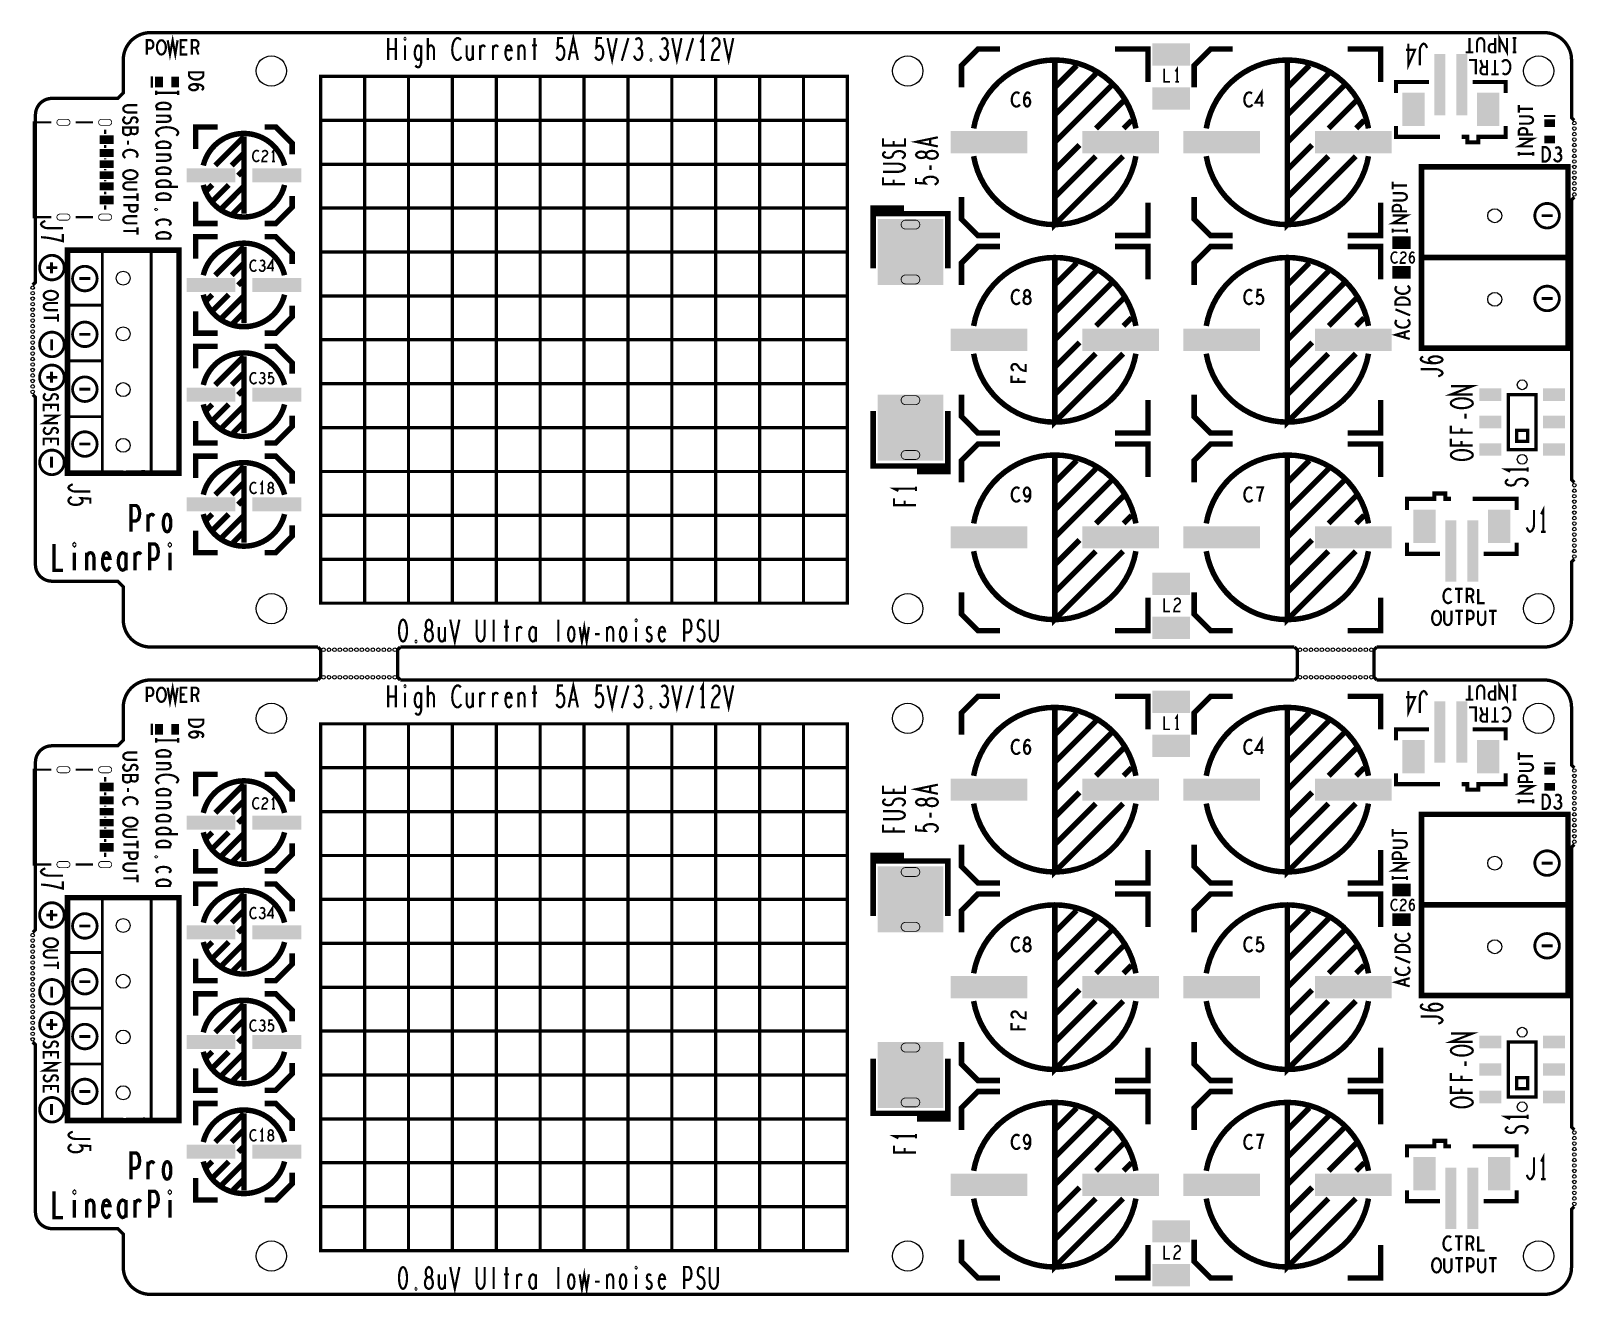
# Model space of a CAD drawing. Extents: x -8 to 132, y -59 to 56.
import ezdxf

# ---------------------------------------------------------------- set-up
doc = ezdxf.new("R2010")
doc.units = 0
doc.layers.get('0').update_dxf_attribs({"linetype": 'CONTINUOUS'})
for name, color, linetype in [('BOARD_ART', 7, 'CONTINUOUS'), ('LINEARPIPRO-1-4_DRL', 1, 'CONTINUOUS'), ('LINEARPIPRO_ROU', 4, 'CONTINUOUS'), ('PASTETOP_ART', 10, 'CONTINUOUS'), ('SILK_TOP_ART', 12, 'CONTINUOUS')]:
    doc.layers.add(name, color=color, linetype=linetype)

# ---------------------------------------------------------------- blocks, each defined once
blk = doc.blocks.new('RECTANGLE_54')
blk.add_solid([(0.635, 0.3683), (0.635, -0.3683), (-0.635, 0.3683), (-0.635, -0.3683)])
blk = doc.blocks.new('RECTANGLE_5')
blk.add_solid([(1.016, 0.5715), (1.016, -0.5715), (-1.016, 0.5715), (-1.016, -0.5715)])
blk = doc.blocks.new('RECTANGLE_55')
blk.add_solid([(0.635, 0.3937), (0.635, -0.3937), (-0.635, 0.3937), (-0.635, -0.3937)])
blk = doc.blocks.new('RECTANGLE_62')
blk.add_solid([(0.4826, 0.3556), (0.4826, -0.3556), (-0.4826, 0.3556), (-0.4826, -0.3556)])
blk = doc.blocks.new('RECTANGLE_56')
blk.add_solid([(0.635, 0.3429), (0.635, -0.3429), (-0.635, 0.3429), (-0.635, -0.3429)])
blk = doc.blocks.new('RECTANGLE_63')
blk.add_solid([(0.3556, 0.4826), (0.3556, -0.4826), (-0.3556, 0.4826), (-0.3556, -0.4826)])
blk = doc.blocks.new('RECTANGLE_59')
blk.add_solid([(2.2225, 0.635), (2.2225, -0.635), (-2.2225, 0.635), (-2.2225, -0.635)])
blk = doc.blocks.new('RECTANGLE_61')
blk.add_solid([(3.4925, 1.016), (3.4925, -1.016), (-3.4925, 1.016), (-3.4925, -1.016)])
blk = doc.blocks.new('RECTANGLE_58')
blk.add_solid([(1.7145, 1.016), (1.7145, -1.016), (-1.7145, 1.016), (-1.7145, -1.016)])
blk = doc.blocks.new('RECTANGLE_57')
blk.add_solid([(1.016, 1.524), (1.016, -1.524), (-1.016, 1.524), (-1.016, -1.524)])
blk = doc.blocks.new('RECTANGLE_10')
blk.add_solid([(0.8255, 0.5715), (0.8255, -0.5715), (-0.8255, 0.5715), (-0.8255, -0.5715)])
blk = doc.blocks.new('RECTANGLE_60')
blk.add_solid([(0.508, 2.794), (0.508, -2.794), (-0.508, 2.794), (-0.508, -2.794)])
blk = doc.blocks.new('ROUND_3')
blk.add_circle((0, 0), 0.165)
blk = doc.blocks.new('ROUND_37')
blk.add_circle((0, 0), 0.445)
blk = doc.blocks.new('ROUND_78')
blk.add_circle((0, 0), 0.635)
blk = doc.blocks.new('ROUND_8')
blk.add_circle((0, 0), 1.38)

msp = doc.modelspace()

# ---------------------------------------------------------------- linework, layer by layer
at = {"layer": 'BOARD_ART', "const_width": 0.3048}
for points in [[(2.5, 56, 0.4142136), (0, 53.5)], [(132, 53.5, 0.4142136), (129.5, 56)], [(-6.5, 50, 0.4142136), (-8, 48.5)], [(-8, 7.5, 0.4142136), (-6.5, 6)], [(0, 2.5, 0.4142136), (2.5, 0)], [(129.5, 0, 0.4142136), (132, 2.5)], [(2.5, -3, 0.4142136), (0, -5.5)], [(132, -5.5, 0.4142136), (129.5, -3)], [(-6.5, -9, 0.4142136), (-8, -10.5)], [(-8, -51.5, 0.4142136), (-6.5, -53)], [(0, -56.5, 0.4142136), (2.5, -59)], [(129.5, -59, 0.4142136), (132, -56.5)]]:
    msp.add_lwpolyline(points, format="xyb", dxfattribs=at)
for points in [[(129.5, 56), (2.5, 56)], [(0, 53.5), (0, 50.5), (-0.5, 50), (-6.5, 50)], [(132.25, 48), (132, 48.25), (132, 53.5)], [(-8, 48.5), (-8, 33.25), (-8.25, 33)], [(132.25, 15), (132, 15.25), (132, 40.75), (132.25, 41)], [(-8.25, 23), (-8, 22.75), (-8, 7.5)], [(132, 2.5), (132, 7.75), (132.25, 8)], [(-6.5, 6), (-0.5, 6), (0, 5.5), (0, 2.5)], [(2.5, 0), (17.75, 0)], [(17.75, 0), (18, -0.25)], [(25.25, -3), (25, -2.75), (25, -0.25), (25.25, 0)], [(25.25, 0), (106.75, 0)], [(106.75, 0), (107, -0.25)], [(114.25, -3), (114, -2.75), (114, -0.25), (114.25, 0)], [(114.25, 0), (129.5, 0)], [(18, -0.25), (18, -2.75), (17.75, -3)], [(107, -0.25), (107, -2.75), (106.75, -3)], [(17.75, -3), (2.5, -3)], [(106.75, -3), (25.25, -3)], [(129.5, -3), (114.25, -3)], [(0, -5.5), (0, -8.5), (-0.5, -9), (-6.5, -9)], [(132.25, -11), (132, -10.75), (132, -5.5)], [(-8, -10.5), (-8, -25.75), (-8.25, -26)], [(132.25, -44), (132, -43.75), (132, -18.25), (132.25, -18)], [(-8.25, -36), (-8, -36.25), (-8, -51.5)], [(132, -56.5), (132, -51.25), (132.25, -51)], [(-6.5, -53), (-0.5, -53), (0, -53.5), (0, -56.5)], [(2.5, -59), (129.5, -59)]]:
    msp.add_lwpolyline(points, dxfattribs=at)
at = {"layer": 'LINEARPIPRO_ROU', "const_width": 0.075}
for points in [[(-5.7674, 48.0998, 1), (-5.7674, 47.54)], [(-5.1324, 47.54, 1), (-5.1324, 48.0998)], [(-1.9674, 48.0998, 1), (-1.9674, 47.54)], [(-1.3324, 47.54, 1), (-1.3324, 48.0998)], [(-5.7674, 39.4598, 1), (-5.7674, 38.9)], [(-5.1324, 38.9, 1), (-5.1324, 39.4598)], [(-1.9674, 39.4598, 1), (-1.9674, 38.9)], [(-1.3324, 38.9, 1), (-1.3324, 39.4598)], [(71.3054, 38.9068, 1), (71.3054, 38.093)], [(72.1944, 38.093, 1), (72.1944, 38.9068)], [(71.3054, 33.9068, 1), (71.3054, 33.093)], [(72.1944, 33.093, 1), (72.1944, 33.9068)], [(71.3054, 22.9068, 1), (71.3054, 22.093)], [(72.1944, 22.093, 1), (72.1944, 22.9068)], [(71.3054, 17.9068, 1), (71.3054, 17.093)], [(72.1944, 17.093, 1), (72.1944, 17.9068)], [(-5.7674, -10.9002, 1), (-5.7674, -11.46)], [(-5.1324, -11.46, 1), (-5.1324, -10.9002)], [(-1.9674, -10.9002, 1), (-1.9674, -11.46)], [(-1.3324, -11.46, 1), (-1.3324, -10.9002)], [(-5.7674, -19.5402, 1), (-5.7674, -20.1)], [(-5.1324, -20.1, 1), (-5.1324, -19.5402)], [(-1.9674, -19.5402, 1), (-1.9674, -20.1)], [(-1.3324, -20.1, 1), (-1.3324, -19.5402)], [(71.3054, -20.0932, 1), (71.3054, -20.907)], [(72.1944, -20.907, 1), (72.1944, -20.0932)], [(71.3054, -25.0932, 1), (71.3054, -25.907)], [(72.1944, -25.907, 1), (72.1944, -25.0932)], [(71.3054, -36.0932, 1), (71.3054, -36.907)], [(72.1944, -36.907, 1), (72.1944, -36.0932)], [(71.3054, -41.0932, 1), (71.3054, -41.907)], [(72.1944, -41.907, 1), (72.1944, -41.0932)]]:
    msp.add_lwpolyline(points, format="xyb", dxfattribs=at)
for points in [[(-5.1324, 48.0998), (-5.7674, 48.0998)], [(-1.3324, 48.0998), (-1.9674, 48.0998)], [(-5.7674, 47.54), (-5.1324, 47.54)], [(-1.9674, 47.54), (-1.3324, 47.54)], [(-5.1324, 39.4598), (-5.7674, 39.4598)], [(-1.3324, 39.4598), (-1.9674, 39.4598)], [(-5.7674, 38.9), (-5.1324, 38.9)], [(-1.9674, 38.9), (-1.3324, 38.9)], [(72.1944, 38.9068), (71.3054, 38.9068)], [(71.3054, 38.093), (72.1944, 38.093)], [(72.1944, 33.9068), (71.3054, 33.9068)], [(71.3054, 33.093), (72.1944, 33.093)], [(72.1944, 22.9068), (71.3054, 22.9068)], [(71.3054, 22.093), (72.1944, 22.093)], [(72.1944, 17.9068), (71.3054, 17.9068)], [(71.3054, 17.093), (72.1944, 17.093)], [(-5.1324, -10.9002), (-5.7674, -10.9002)], [(-1.3324, -10.9002), (-1.9674, -10.9002)], [(-5.7674, -11.46), (-5.1324, -11.46)], [(-1.9674, -11.46), (-1.3324, -11.46)], [(-5.1324, -19.5402), (-5.7674, -19.5402)], [(-1.3324, -19.5402), (-1.9674, -19.5402)], [(-5.7674, -20.1), (-5.1324, -20.1)], [(-1.9674, -20.1), (-1.3324, -20.1)], [(72.1944, -20.0932), (71.3054, -20.0932)], [(71.3054, -20.907), (72.1944, -20.907)], [(72.1944, -25.0932), (71.3054, -25.0932)], [(71.3054, -25.907), (72.1944, -25.907)], [(72.1944, -36.0932), (71.3054, -36.0932)], [(71.3054, -36.907), (72.1944, -36.907)], [(72.1944, -41.0932), (71.3054, -41.0932)], [(71.3054, -41.907), (72.1944, -41.907)]]:
    msp.add_lwpolyline(points, dxfattribs=at)
at = {"layer": 'PASTETOP_ART'}
for points in [[(68.75, 33), (68.75, 39), (74.75, 33), (74.75, 39)], [(68.75, 39), (68.75, 39), (74.75, 39), (68.75, 39)], [(68.75, 17), (68.75, 23), (74.75, 17), (74.75, 23)], [(68.75, -26), (68.75, -20), (74.75, -26), (74.75, -20)], [(68.75, -20), (68.75, -20), (74.75, -20), (68.75, -20)], [(68.75, -42), (68.75, -36), (74.75, -42), (74.75, -36)]]:
    msp.add_solid(points, dxfattribs=at)
at = {"layer": 'SILK_TOP_ART'}
for points, const_width in [([(2.15, 54), (2.15, 55.3), (2.51, 55.3), (2.63, 55.235), (2.72, 55.0833), (2.75, 54.91), (2.72, 54.7367), (2.645, 54.6067), (2.51, 54.5416), (2.15, 54.5416)], 0.2), ([(3.477, 54), (3.357, 54.0217), (3.252, 54.1083), (3.162, 54.2383), (3.102, 54.39), (3.072, 54.5633), (3.072, 54.7367), (3.102, 54.91), (3.162, 55.0617), (3.252, 55.1917), (3.357, 55.2783), (3.477, 55.3), (3.597, 55.2783), (3.702, 55.1917), (3.792, 55.0617), (3.852, 54.91), (3.882, 54.7367), (3.882, 54.5633), (3.852, 54.39), (3.792, 54.2383), (3.702, 54.1083), (3.597, 54.0217), (3.477, 54)], 0.2), ([(4.054, 55.3), (4.264, 54), (4.504, 55.3), (4.744, 54), (4.954, 55.3)], 0.2), ([(5.831, 54), (5.231, 54), (5.231, 55.3), (5.831, 55.3)], 0.2), ([(6.258, 54), (6.258, 55.3), (6.633, 55.3), (6.753, 55.235), (6.828, 55.1483), (6.858, 54.975), (6.828, 54.8017), (6.738, 54.6933), (6.633, 54.6283), (6.258, 54.6283)], 0.2), ([(24.15, 53.5), (24.15, 55.5)], 0.2), ([(24.85, 55.5), (24.85, 53.5)], 0.2), ([(25.68, 55.3666), (25.6467, 55.4), (25.6467, 55.4667), (25.68, 55.5), (25.7133, 55.4667), (25.7133, 55.4), (25.68, 55.3666)], 0.2), ([(25.68, 54.8333), (25.68, 53.5)], 0.2), ([(27.16, 54.5667), (27.0933, 54.7), (26.9933, 54.8), (26.8767, 54.8333), (26.7433, 54.7666), (26.66, 54.6333), (26.5933, 54.4), (26.56, 54.1666), (26.5767, 53.9666), (26.6433, 53.7333), (26.7433, 53.5667), (26.8767, 53.5), (26.9767, 53.5333), (27.0933, 53.6666), (27.16, 53.7999)], 0.2), ([(26.6267, 53), (26.7433, 52.8667), (26.8767, 52.8334), (26.9933, 52.8667), (27.0933, 53.0333), (27.16, 53.2667), (27.16, 54.8333)], 0.2), ([(27.7567, 53.5), (27.7567, 55.5)], 0.2), ([(27.7567, 54.5334), (27.84, 54.7), (27.9233, 54.8), (28.0567, 54.8333), (28.1567, 54.8), (28.2733, 54.6667), (28.3233, 54.4666), (28.3233, 53.5)], 0.2), ([(30.7667, 55.3333), (30.6667, 55.4333), (30.55, 55.5), (30.4167, 55.5), (30.2666, 55.4), (30.15, 55.2333), (30.0667, 55.0333), (30, 54.7), (29.9833, 54.4), (30.0167, 54.1), (30.0667, 53.9), (30.1667, 53.7), (30.2833, 53.5667), (30.4, 53.5), (30.5167, 53.5), (30.6333, 53.5667), (30.7333, 53.6666), (30.8167, 53.7999)], 0.2), ([(31.2967, 54.8333), (31.2967, 53.9), (31.3633, 53.6666), (31.4633, 53.5333), (31.58, 53.5), (31.6967, 53.5333), (31.7967, 53.6666), (31.8633, 53.9)], 0.2), ([(31.8633, 53.5), (31.8633, 54.8333)], 0.2), ([(32.5267, 54.5667), (32.61, 54.7), (32.6933, 54.8), (32.81, 54.8333), (32.8933, 54.8), (32.9933, 54.7)], 0.2), ([(32.5267, 53.5), (32.5267, 54.8333)], 0.2), ([(33.7067, 54.5667), (33.79, 54.7), (33.8733, 54.8), (33.99, 54.8333), (34.0733, 54.8), (34.1733, 54.7)], 0.2), ([(33.7067, 53.5), (33.7067, 54.8333)], 0.2), ([(34.87, 54.4), (35.4033, 54.4), (35.3533, 54.6333), (35.27, 54.7666), (35.1533, 54.8333), (35.0367, 54.8), (34.9367, 54.7), (34.87, 54.4666), (34.8367, 54.2666), (34.8367, 54.0667), (34.87, 53.8666), (34.9533, 53.6666), (35.0533, 53.5333), (35.17, 53.5), (35.2867, 53.5667), (35.4033, 53.7666)], 0.2), ([(36.0167, 54.5), (36.0833, 54.6667), (36.1833, 54.8), (36.3167, 54.8333), (36.4333, 54.8), (36.5333, 54.6667), (36.5833, 54.4333), (36.5833, 53.5)], 0.2), ([(36.0167, 53.5), (36.0167, 54.8333)], 0.2), ([(37.2467, 54.8333), (37.7133, 54.8333)], 0.2), ([(37.48, 55.5), (37.48, 53.5)], 0.2), ([(39.4733, 53.7999), (39.5733, 53.6333), (39.69, 53.5333), (39.84, 53.5), (39.99, 53.5667), (40.1067, 53.7), (40.19, 53.9333), (40.2067, 54.2), (40.1733, 54.4666), (40.09, 54.6333), (39.9733, 54.7666), (39.8567, 54.8), (39.74, 54.7666), (39.59, 54.6333), (39.64, 55.5), (40.09, 55.5)], 0.2), ([(40.6033, 53.5), (41.02, 55.5), (41.4367, 53.5)], 0.2), ([(43.0133, 53.7999), (43.1133, 53.6333), (43.23, 53.5333), (43.38, 53.5), (43.53, 53.5667), (43.6467, 53.7), (43.73, 53.9333), (43.7467, 54.2), (43.7133, 54.4666), (43.63, 54.6333), (43.5133, 54.7666), (43.3967, 54.8), (43.28, 54.7666), (43.13, 54.6333), (43.18, 55.5), (43.63, 55.5)], 0.2), ([(44.1433, 55.5), (44.56, 53.5), (44.9767, 55.5)], 0.2), ([(45.44, 53.4333), (46.04, 55.5)], 0.2), ([(47.0367, 54.5667), (47.1367, 54.6667), (47.22, 54.8333), (47.2533, 55.0333), (47.22, 55.2333), (47.1367, 55.4), (46.9867, 55.5), (46.8367, 55.4667), (46.6867, 55.3333)], 0.2), ([(49.3967, 54.5667), (49.4967, 54.6667), (49.58, 54.8333), (49.6133, 55.0333), (49.58, 55.2333), (49.4967, 55.4), (49.3467, 55.5), (49.1967, 55.4667), (49.0467, 55.3333)], 0.2), ([(50.0433, 55.5), (50.46, 53.5), (50.8767, 55.5)], 0.2), ([(51.34, 53.4333), (51.94, 55.5)], 0.2), ([(52.82, 53.5), (52.82, 55.5), (52.62, 55.1)], 0.2), ([(53.6833, 55.1667), (53.7833, 55.3666), (53.9, 55.4667), (54.0333, 55.5), (54.2, 55.4333), (54.3167, 55.2667), (54.35, 55.0667), (54.3333, 54.8666), (54.2667, 54.7), (53.9333, 54.3667), (53.7833, 54.1333), (53.6833, 53.7999), (53.65, 53.5), (54.35, 53.5)], 0.2), ([(54.7633, 55.5), (55.18, 53.5), (55.5967, 55.5)], 0.2), ([(117.12, 55), (117.12, 53), (117.7367, 54.4333), (116.9033, 54.4333)], 0.2), ([(118.8333, 54.6), (118.75, 54.8), (118.65, 54.9333), (118.5333, 55), (118.4, 54.9333), (118.3, 54.8), (118.2, 54.6), (118.1667, 54.3334), (118.1667, 53)], 0.2), ([(122.692, 54.2), (122.692, 55.5)], 0.2), ([(124.049, 54.2), (124.049, 55.1317), (123.989, 55.3267), (123.869, 55.4567), (123.719, 55.5), (123.569, 55.4567), (123.449, 55.3267), (123.389, 55.1317), (123.389, 54.2)], 0.2), ([(125.046, 55.5), (125.046, 54.2), (124.686, 54.2), (124.566, 54.265), (124.476, 54.4167), (124.446, 54.59), (124.476, 54.7633), (124.551, 54.8933), (124.686, 54.9584), (125.046, 54.9584)], 0.2), ([(126.118, 55.5), (126.118, 54.2), (125.428, 55.5), (125.428, 54.2)], 0.2), ([(126.98, 55.5), (126.62, 55.5)], 0.2), ([(126.8, 54.2), (126.8, 55.5)], 0.2), ([(5.591, 54.6717), (5.231, 54.6717)], 0.2), ([(6.633, 54.6283), (6.858, 54)], 0.2), ([(24.85, 54.5), (24.15, 54.5)], 0.2), ([(41.2867, 54.2), (40.7533, 54.2)], 0.2), ([(46.5533, 53.9), (46.6533, 53.6666), (46.7866, 53.5333), (46.9367, 53.5), (47.07, 53.5333), (47.2033, 53.7), (47.2867, 53.9), (47.3033, 54.1), (47.27, 54.3333), (47.1533, 54.5), (47.0367, 54.5667), (46.8867, 54.5667)], 0.2), ([(48.1, 53.4333), (48.0667, 53.4667), (48.0667, 53.5333), (48.1, 53.5667), (48.1333, 53.5333), (48.1333, 53.4667), (48.1, 53.4333)], 0.2), ([(48.9133, 53.9), (49.0133, 53.6666), (49.1466, 53.5333), (49.2967, 53.5), (49.43, 53.5333), (49.5633, 53.7), (49.6467, 53.9), (49.6633, 54.1), (49.63, 54.3333), (49.5133, 54.5), (49.3967, 54.5667), (49.2467, 54.5667)], 0.2), ([(52.62, 53.5), (53.02, 53.5)], 0.2), ([(79.9, 54.5), (77.9, 54.5), (76.4, 53), (76.4, 51)], 0.5), ([(84.9, 53.5), (84.9, 38.5), (91.1341, 44.7341)], 0.5), ([(90.4, 54.5), (93.4, 54.5), (93.4, 51.5)], 0.5), ([(101.1, 54.5), (99.1, 54.5), (97.6, 53), (97.6, 51)], 0.5), ([(106.1, 53.5), (106.1, 38.5), (112.3341, 44.7341)], 0.5), ([(111.6, 54.5), (114.6, 54.5), (114.6, 51.5)], 0.5), ([(123.037, 54.2), (122.347, 54.2)], 0.2), ([(123.269, 52.2), (123.269, 53.5), (122.669, 53.5)], 0.2), ([(124.296, 53.5), (124.296, 52.2), (123.921, 52.2), (123.801, 52.265), (123.726, 52.3517), (123.696, 52.525), (123.726, 52.6983), (123.816, 52.8067), (123.921, 52.8717), (124.296, 52.8717)], 0.2), ([(123.921, 52.8717), (123.696, 53.5)], 0.2), ([(125.023, 52.2), (125.023, 53.5)], 0.2), ([(125.72, 52.3083), (125.81, 52.2433), (125.915, 52.2), (126.035, 52.2), (126.17, 52.265), (126.275, 52.3733), (126.35, 52.5033), (126.41, 52.72), (126.425, 52.915), (126.395, 53.11), (126.35, 53.24), (126.26, 53.37), (126.155, 53.4567), (126.05, 53.5), (125.945, 53.5), (125.84, 53.4567), (125.75, 53.3917), (125.675, 53.305)], 0.2), ([(126.98, 54.2), (126.62, 54.2)], 0.2), ([(2.603, 50.992), (2.603, 52.008)], 0.2032), ([(6, 52.38), (7.3, 52.38), (7.3, 52.08), (7.235, 51.96), (7.1483, 51.87), (7.0184, 51.795), (6.8666, 51.735), (6.65, 51.72), (6.4333, 51.735), (6.2816, 51.795), (6.1516, 51.87), (6.065, 51.96), (6, 52.08), (6, 52.38)], 0.2), ([(18, 52), (66, 52), (66, 4), (18, 4), (18, 52)], 0.3), ([(22, 52), (22, 4)], 0.3), ([(26, 52), (26, 4)], 0.3), ([(30, 52), (30, 4)], 0.3), ([(34, 52), (34, 4)], 0.3), ([(38, 52), (38, 4)], 0.3), ([(42, 52), (42, 4)], 0.3), ([(46, 52), (46, 4)], 0.3), ([(50, 52), (50, 4)], 0.3), ([(54, 52), (54, 4)], 0.3), ([(58, 52), (58, 4)], 0.3), ([(62, 52), (62, 4)], 0.3), ([(84.9, 51), (86.9, 53)], 0.5), ([(84.9, 48), (84.9, 48.5), (88.65, 52.25)], 0.5), ([(94.8833, 52.7), (94.8833, 51.5), (95.4167, 51.5)], 0.15), ([(96.05, 51.5), (96.05, 52.7), (95.89, 52.46)], 0.15), ([(106.1, 51), (108.1, 53)], 0.5), ([(106.1, 48), (106.1, 48.5), (109.85, 52.25)], 0.5), ([(125.368, 52.2), (124.678, 52.2)], 0.2), ([(3, 50.7), (3, 50.3)], 0.2), ([(5, 50.7), (5, 50.3)], 0.2), ([(6.5416, 51.308), (6.6933, 51.203), (6.78, 51.113), (6.8233, 50.993), (6.78, 50.888), (6.6933, 50.813), (6.5633, 50.753), (6.4117, 50.738), (6.2816, 50.753), (6.1516, 50.813), (6.0433, 50.903), (6, 51.008), (6.0433, 51.128), (6.1733, 51.233), (6.3683, 51.293), (6.585, 51.308), (6.8666, 51.278), (7.0184, 51.233), (7.17, 51.158), (7.2783, 51.053), (7.3, 50.948), (7.2567, 50.843), (7.1483, 50.768)], 0.2), ([(84.9, 45.5), (84.9, 46), (90.15, 51.25)], 0.5), ([(95.89, 51.5), (96.21, 51.5)], 0.15), ([(103.757, 49.25), (103.757, 50.55), (103.202, 49.6183), (103.952, 49.6183)], 0.2), ([(106.1, 45.5), (106.1, 46), (111.35, 51.25)], 0.5), ([(119, 51.5), (116, 51.5), (116, 50.5)], 0.381), ([(126, 50.5), (126, 51.5), (123, 51.5)], 0.381), ([(1.3, 49.38), (0.3683, 49.38), (0.1733, 49.32), (0.0433, 49.2), (0, 49.05), (0.0433, 48.9), (0.1733, 48.78), (0.3683, 48.72), (1.3, 48.72)], 0.2), ([(4.1, 49.02), (4.2333, 49.0867), (4.3, 49.1867), (4.3333, 49.3033), (4.2666, 49.42), (4.1333, 49.52), (3.9333, 49.5867), (3.6666, 49.62), (3.4, 49.5867), (3.2, 49.52), (3.0667, 49.42), (3, 49.3033), (3.0333, 49.1867), (3.1333, 49.0867), (3.2666, 49.02)], 0.2), ([(5, 50.5), (3, 50.5)], 0.2), ([(81.68, 50.4417), (81.59, 50.5067), (81.485, 50.55), (81.365, 50.55), (81.23, 50.485), (81.125, 50.3767), (81.05, 50.2467), (80.99, 50.03), (80.975, 49.835), (81.005, 49.64), (81.05, 49.51), (81.14, 49.38), (81.245, 49.2933), (81.35, 49.25), (81.455, 49.25), (81.56, 49.2933), (81.65, 49.3583), (81.725, 49.445)], 0.2), ([(82.092, 49.7916), (82.197, 49.9433), (82.287, 50.03), (82.407, 50.0733), (82.512, 50.03), (82.587, 49.9433), (82.647, 49.8133), (82.662, 49.6617), (82.647, 49.5316), (82.587, 49.4016), (82.497, 49.2933), (82.392, 49.25), (82.272, 49.2933), (82.167, 49.4233), (82.107, 49.6183), (82.092, 49.835), (82.122, 50.1166), (82.167, 50.2684), (82.242, 50.42), (82.347, 50.5283), (82.452, 50.55), (82.557, 50.5067), (82.632, 50.3983)], 0.2), ([(88.6659, 47.2659), (91.15, 49.75)], 0.5), ([(102.88, 50.4417), (102.79, 50.5067), (102.685, 50.55), (102.565, 50.55), (102.43, 50.485), (102.325, 50.3767), (102.25, 50.2467), (102.19, 50.03), (102.175, 49.835), (102.205, 49.64), (102.25, 49.51), (102.34, 49.38), (102.445, 49.2933), (102.55, 49.25), (102.655, 49.25), (102.76, 49.2933), (102.85, 49.3583), (102.925, 49.445)], 0.2), ([(109.8659, 47.2659), (112.35, 49.75)], 0.5), ([(127.2, 48.713), (127.2, 49.403)], 0.2), ([(-6.5675, 47.82), (-8.15, 47.82), (-8.15, 39.18), (-6.5675, 39.18)], 0.2032), ([(-2.7675, 47.82), (-4.3325, 47.82)], 0.2032), ([(0.1733, 48.338), (0.065, 48.218), (0, 48.083), (0, 47.963), (0.065, 47.843), (0.1733, 47.753), (0.325, 47.708), (0.4766, 47.738), (0.6067, 47.813), (0.6933, 47.948), (0.7367, 48.128), (0.8233, 48.233), (0.975, 48.278), (1.1267, 48.248), (1.235, 48.173), (1.3, 48.068), (1.3, 47.963), (1.2567, 47.858), (1.1483, 47.768)], 0.2), ([(3, 49.02), (4.3333, 49.02)], 0.2), ([(3, 48.4233), (4.3333, 48.4233)], 0.2), ([(4, 48.4233), (4.1667, 48.3567), (4.3, 48.2567), (4.3333, 48.1233), (4.3, 48.0067), (4.1667, 47.9067), (3.9333, 47.8567), (3, 47.8567)], 0.2), ([(18, 48), (66, 48)], 0.3), ([(91.1659, 47.2659), (91.9, 48)], 0.5), ([(112.3659, 47.2659), (113.1, 48)], 0.5), ([(127.2, 49.058), (128.5, 49.058)], 0.2), ([(127.2, 47.701), (128.1317, 47.701), (128.3267, 47.761), (128.4567, 47.881), (128.5, 48.031), (128.4567, 48.181), (128.3267, 48.301), (128.1317, 48.361), (127.2, 48.361)], 0.2), ([(129.492, 48.397), (130.508, 48.397)], 0.2032), ([(-1.65, 46.7452), (-1.65, 47.147)], 0.2032), ([(0.6933, 46.876), (0.7583, 46.816), (0.8666, 46.771), (1.0184, 46.741), (1.1483, 46.771), (1.235, 46.831), (1.3, 46.936), (1.3, 47.341), (0, 47.341), (0, 46.846), (0.0866, 46.741), (0.2167, 46.681), (0.3683, 46.651), (0.52, 46.681), (0.65, 46.771), (0.6933, 46.876), (0.6933, 47.341)], 0.2), ([(4.8333, 46.5933), (4.9333, 46.6933), (5, 46.81), (5, 46.9433), (4.9, 47.0934), (4.7333, 47.21), (4.5333, 47.2933), (4.2, 47.36), (3.9, 47.3767), (3.6, 47.3433), (3.4, 47.2933), (3.2, 47.1933), (3.0667, 47.0767), (3, 46.96), (3, 46.8433), (3.0667, 46.7267), (3.1666, 46.6267), (3.2999, 46.5433)], 0.2), ([(8.6, 47.4), (6.6, 47.4), (6.6, 45.4)], 0.5), ([(11, 46.5), (8.3849, 43.8849)], 0.5), ([(11, 39.5), (11, 46.5)], 0.5), ([(12.9, 47.4), (13.9, 47.4), (15.4, 45.9), (15.4, 44.9)], 0.5), ([(74.25, 45.6233), (72.25, 46.04), (74.25, 46.4567)], 0.2), ([(116, 47.5), (116, 46.5), (120, 46.5)], 0.381), ([(126, 47.5), (126, 46.5), (123.5, 46.5), (123.5, 46), (122.5, 46), (122.5, 46.5), (122, 46.5)], 0.381), ([(128.5, 46.704), (127.2, 46.704), (127.2, 47.064), (127.265, 47.184), (127.4167, 47.274), (127.59, 47.304), (127.7633, 47.274), (127.8933, 47.199), (127.9584, 47.064), (127.9584, 46.704)], 0.2), ([(-1.65, 45.4898), (-1.65, 45.7548)], 0.2032), ([(1.1917, 44.612), (1.2567, 44.702), (1.3, 44.807), (1.3, 44.927), (1.235, 45.062), (1.1267, 45.167), (0.9967, 45.242), (0.78, 45.302), (0.585, 45.317), (0.39, 45.287), (0.26, 45.242), (0.13, 45.152), (0.0433, 45.047), (0, 44.942), (0, 44.837), (0.0433, 44.732), (0.1083, 44.642), (0.195, 44.567)], 0.2), ([(0.4333, 46.164), (0.4333, 45.774)], 0.2), ([(4.1, 45.48), (4.2333, 45.5467), (4.3, 45.6467), (4.3333, 45.7633), (4.2666, 45.88), (4.1333, 45.98), (3.9333, 46.0467), (3.6666, 46.08), (3.4, 46.0467), (3.2, 45.98), (3.0667, 45.88), (3, 45.7633), (3.0333, 45.6467), (3.1333, 45.5467), (3.2666, 45.48)], 0.2), ([(3, 45.48), (4.3333, 45.48)], 0.2), ([(11, 45), (9.8849, 43.8849)], 0.5), ([(12.3567, 45.1667), (12.2867, 45.2167), (12.205, 45.25), (12.1117, 45.25), (12.0067, 45.2), (11.925, 45.1167), (11.8667, 45.0167), (11.82, 44.85), (11.8083, 44.7), (11.8317, 44.55), (11.8667, 44.45), (11.9367, 44.35), (12.0183, 44.2833), (12.1, 44.25), (12.1817, 44.25), (12.2633, 44.2833), (12.3333, 44.3333), (12.3917, 44.4)], 0.1524), ([(12.6783, 45.0833), (12.7483, 45.1833), (12.83, 45.2333), (12.9233, 45.25), (13.04, 45.2167), (13.1217, 45.1333), (13.145, 45.0333), (13.1333, 44.9333), (13.0867, 44.85), (12.8533, 44.6833), (12.7483, 44.5667), (12.6783, 44.4), (12.655, 44.25), (13.145, 44.25)], 0.1524), ([(13.7, 44.25), (13.7, 45.25), (13.56, 45.05)], 0.1524), ([(71.25, 46.3733), (71.25, 45.7067), (69.25, 45.7067), (69.25, 46.3733)], 0.2), ([(70.9834, 44.51), (71.15, 44.6433), (71.25, 44.7933), (71.25, 44.9267), (71.15, 45.06), (70.9834, 45.16), (70.75, 45.21), (70.5167, 45.1767), (70.3167, 45.0933), (70.1833, 44.9433), (70.1167, 44.7433), (69.9834, 44.6267), (69.75, 44.5767), (69.5167, 44.61), (69.35, 44.6933), (69.25, 44.81), (69.25, 44.9267), (69.3167, 45.0433), (69.4833, 45.1433)], 0.2), ([(70.2166, 46.1067), (70.2166, 45.7067)], 0.2), ([(74.25, 44.86), (74.2167, 44.9767), (74.1167, 45.11), (73.9501, 45.1933), (73.7167, 45.2267), (73.4834, 45.1933), (73.2834, 45.0933), (73.1833, 44.9433), (73.1833, 44.7767), (73.1167, 44.6767), (72.95, 44.5933), (72.7167, 44.56), (72.4833, 44.61), (72.3167, 44.7266), (72.25, 44.86), (72.3167, 44.9933), (72.4833, 45.11), (72.7167, 45.16), (72.95, 45.1267), (73.1167, 45.0433), (73.1833, 44.9433), (73.1833, 44.7767), (73.2834, 44.6267), (73.4834, 44.5267), (73.7167, 44.4933), (73.9501, 44.5267), (74.1167, 44.61), (74.2167, 44.7433), (74.25, 44.86)], 0.2), ([(73.55, 46.3067), (73.55, 45.7733)], 0.2), ([(84.9, 43.5), (87.1576, 45.7576)], 0.5), ([(106.1, 43.5), (108.3576, 45.7576)], 0.5), ([(128.5, 45.632), (127.2, 45.632), (128.5, 46.322), (127.2, 46.322)], 0.2), ([(127.2, 44.77), (127.2, 45.13)], 0.2), ([(128.5, 44.77), (128.5, 45.13)], 0.2), ([(129.37, 44.25), (129.37, 45.55), (129.67, 45.55), (129.79, 45.485), (129.88, 45.3983), (129.955, 45.2684), (130.015, 45.1166), (130.03, 44.9), (130.015, 44.6833), (129.955, 44.5316), (129.88, 44.4016), (129.79, 44.315), (129.67, 44.25), (129.37, 44.25)], 0.2), ([(130.832, 44.9433), (130.922, 45.0083), (130.997, 45.1166), (131.027, 45.2467), (130.997, 45.3767), (130.922, 45.485), (130.787, 45.55), (130.652, 45.5283), (130.517, 45.4417)], 0.2), ([(-1.65, 44.4444), (-1.65, 44.5502)], 0.2032), ([(4.1, 43.12), (4.2333, 43.1867), (4.3, 43.2867), (4.3333, 43.4033), (4.2666, 43.52), (4.1333, 43.62), (3.9333, 43.6867), (3.6666, 43.72), (3.4, 43.6867), (3.2, 43.62), (3.0667, 43.52), (3, 43.4033), (3.0333, 43.2867), (3.1333, 43.1867), (3.2666, 43.12)], 0.2), ([(3, 44.8833), (4.3333, 44.8833)], 0.2), ([(4, 44.8833), (4.1667, 44.8167), (4.3, 44.7167), (4.3333, 44.5833), (4.3, 44.4667), (4.1667, 44.3667), (3.9333, 44.3167), (3, 44.3167)], 0.2), ([(11, 43.5), (10.4724, 42.9724)], 0.5), ([(13.56, 44.25), (13.84, 44.25)], 0.1524), ([(18, 44), (66, 44)], 0.3), ([(69.25, 43.3133), (70.6833, 43.3133), (70.9834, 43.38), (71.1833, 43.5133), (71.25, 43.68), (71.1833, 43.8467), (70.9834, 43.98), (70.6833, 44.0467), (69.25, 44.0467)], 0.2), ([(73.5834, 43.4633), (73.5834, 43.8967)], 0.2), ([(84.9, 40), (84.9, 41), (88.6341, 44.7341)], 0.5), ([(106.1, 40), (106.1, 41), (109.8341, 44.7341)], 0.5), ([(125, 43.755), (118.3198, 43.755), (118.3198, 27.245), (131.6802, 27.245), (131.6802, 43.755), (125, 43.755)], 0.508), ([(127.2, 44.95), (128.5, 44.95)], 0.2), ([(130.397, 44.51), (130.487, 44.3583), (130.607, 44.2717), (130.742, 44.25), (130.862, 44.2717), (130.982, 44.38), (131.057, 44.51), (131.072, 44.64), (131.042, 44.7916), (130.937, 44.9), (130.832, 44.9433), (130.697, 44.9433)], 0.2), ([(-1.65, 43.4444), (-1.65, 43.5556)], 0.2032), ([(-1.65, 42.4498), (-1.65, 42.5556)], 0.2032), ([(1.3, 42.353), (0.3683, 42.353), (0.1733, 42.293), (0.0433, 42.173), (0, 42.023), (0.0433, 41.873), (0.1733, 41.753), (0.3683, 41.693), (1.3, 41.693)], 0.2), ([(0, 43.05), (0.0217, 43.17), (0.1083, 43.275), (0.2383, 43.365), (0.39, 43.425), (0.5633, 43.455), (0.7367, 43.455), (0.91, 43.425), (1.0617, 43.365), (1.1917, 43.275), (1.2783, 43.17), (1.3, 43.05), (1.2783, 42.93), (1.1917, 42.825), (1.0617, 42.735), (0.91, 42.675), (0.7367, 42.645), (0.5633, 42.645), (0.39, 42.675), (0.2383, 42.735), (0.1083, 42.825), (0.0217, 42.93), (0, 43.05)], 0.2), ([(3.2999, 41.94), (3.1333, 42.0067), (3.0333, 42.1067), (3, 42.2233), (3.0667, 42.3567), (3.2333, 42.4567), (3.4333, 42.5233), (3.6666, 42.54), (3.9, 42.5233), (4.1, 42.4567), (4.2666, 42.3567), (4.3333, 42.2233), (4.3, 42.1067), (4.2333, 42.0233), (4.1, 41.94)], 0.2), ([(3, 43.12), (4.3333, 43.12)], 0.2), ([(8.1151, 42.1151), (7.6, 41.6)], 0.5), ([(9.6151, 42.1151), (8.2, 40.7)], 0.5), ([(11, 42), (9, 40)], 0.5), ([(71.25, 42.1833), (69.25, 42.1833), (69.25, 42.8167)], 0.2), ([(70.2166, 42.5833), (70.2166, 42.1833)], 0.2), ([(73.9501, 42.1333), (74.1167, 42.2333), (74.2167, 42.35), (74.25, 42.5), (74.1833, 42.65), (74.05, 42.7667), (73.8167, 42.85), (73.55, 42.8667), (73.2834, 42.8333), (73.1167, 42.75), (72.9834, 42.6333), (72.95, 42.5167), (72.9834, 42.4), (73.1167, 42.25), (72.25, 42.3), (72.25, 42.75)], 0.2), ([(115.7, 41.713), (115.7, 42.403)], 0.2), ([(-1.65, 41.2452), (-1.65, 41.5102)], 0.2032), ([(1.3, 40.996), (0, 40.996)], 0.2), ([(1.3, 41.341), (1.3, 40.651)], 0.2), ([(4.1, 40.76), (4.2333, 40.8267), (4.3, 40.9267), (4.3333, 41.0433), (4.2666, 41.16), (4.1333, 41.26), (3.9333, 41.3267), (3.6666, 41.36), (3.4, 41.3267), (3.2, 41.26), (3.0667, 41.16), (3, 41.0433), (3.0333, 40.9267), (3.1333, 40.8267), (3.2666, 40.76)], 0.2), ([(5, 41.94), (3, 41.94)], 0.2), ([(3, 40.76), (4.3333, 40.76)], 0.2), ([(8.6, 38.6), (6.6, 38.6), (6.6, 40.6)], 0.5), ([(12.9, 38.6), (13.9, 38.6), (15.4, 40.1), (15.4, 41.1)], 0.5), ([(79.9, 37.5), (77.9, 37.5), (76.4, 39), (76.4, 41)], 0.5), ([(101.1, 37.5), (99.1, 37.5), (97.6, 39), (97.6, 41)], 0.5), ([(115.7, 42.058), (117, 42.058)], 0.2), ([(115.7, 40.701), (116.6317, 40.701), (116.8267, 40.761), (116.9567, 40.881), (117, 41.031), (116.9567, 41.181), (116.8267, 41.301), (116.6317, 41.361), (115.7, 41.361)], 0.2), ([(-1.65, 39.853), (-1.65, 40.2548)], 0.2032), ([(0, 40.269), (1.3, 40.269), (1.3, 39.909), (1.235, 39.789), (1.0833, 39.699), (0.91, 39.669), (0.7367, 39.699), (0.6067, 39.774), (0.5416, 39.909), (0.5416, 40.269)], 0.2), ([(2.9333, 39.88), (2.9667, 39.9133), (3.0333, 39.9133), (3.0667, 39.88), (3.0333, 39.8467), (2.9667, 39.8467), (2.9333, 39.88)], 0.2), ([(11, 40.5), (10, 39.5)], 0.5), ([(18, 40), (66, 40)], 0.3), ([(68.35, 39.5), (68.35, 40), (70.9, 40), (70.9, 39.5)], 0.5), ([(68.35, 34.5), (68.35, 39.5), (75.15, 39.5), (75.15, 34.5)], 0.5), ([(90.4, 37.5), (93.4, 37.5), (93.4, 40.5)], 0.5), ([(111.6, 37.5), (114.6, 37.5), (114.6, 40.5)], 0.5), ([(117, 39.704), (115.7, 39.704), (115.7, 40.064), (115.765, 40.184), (115.9167, 40.274), (116.09, 40.304), (116.2633, 40.274), (116.3933, 40.199), (116.4584, 40.064), (116.4584, 39.704)], 0.2), ([(130.27, 39.31), (129.27, 39.31)], 0.2601), ([(-7.1, 38.8333), (-7.3, 38.75), (-7.4333, 38.65), (-7.5, 38.5333), (-7.4333, 38.4), (-7.3, 38.3), (-7.1, 38.2), (-6.8334, 38.1667), (-5.5, 38.1667)], 0.2), ([(-4.3325, 39.18), (-2.7675, 39.18)], 0.2032), ([(1.3, 39.272), (0.3683, 39.272), (0.1733, 39.212), (0.0433, 39.092), (0, 38.942), (0.0433, 38.792), (0.1733, 38.672), (0.3683, 38.612), (1.3, 38.612)], 0.2), ([(1.3, 38.26), (1.3, 37.57)], 0.2), ([(4.1667, 38.4333), (4.3, 38.55), (4.3333, 38.65), (4.2666, 38.7833), (4.1333, 38.8833), (3.9, 38.95), (3.6666, 38.9667), (3.4333, 38.95), (3.2333, 38.8833), (3.0667, 38.7833), (3, 38.65), (3.0667, 38.5333), (3.2, 38.4333)], 0.2), ([(117, 38.632), (115.7, 38.632), (117, 39.322), (115.7, 39.322)], 0.2), ([(115.7, 37.77), (115.7, 38.13)], 0.2), ([(115.7, 37.95), (117, 37.95)], 0.2), ([(117, 37.77), (117, 38.13)], 0.2), ([(-7.5, 37.3533), (-7.0667, 37.32), (-6.7, 37.27), (-6.3667, 37.2033), (-6, 37.12), (-5.5, 36.9867), (-5.5, 37.6533)], 0.2), ([(1.3, 37.915), (0, 37.915)], 0.2), ([(4.1, 37.22), (4.2333, 37.2867), (4.3, 37.3867), (4.3333, 37.5033), (4.2666, 37.62), (4.1333, 37.72), (3.9333, 37.7867), (3.6666, 37.82), (3.4, 37.7867), (3.2, 37.72), (3.0667, 37.62), (3, 37.5033), (3.0333, 37.3867), (3.1333, 37.2867), (3.2666, 37.22)], 0.2), ([(3, 37.22), (4.3333, 37.22)], 0.2), ([(8.6, 37.4), (6.6, 37.4), (6.6, 35.4)], 0.5), ([(11, 36.5), (8.3849, 33.8849)], 0.5), ([(11, 29.5), (11, 36.5)], 0.5), ([(12.9, 37.4), (13.9, 37.4), (15.4, 35.9), (15.4, 34.9)], 0.5), ([(79.9, 36.5), (77.9, 36.5), (76.4, 35), (76.4, 33)], 0.5), ([(90.4, 36.5), (93.4, 36.5), (93.4, 33.5)], 0.5), ([(101.1, 36.5), (99.1, 36.5), (97.6, 35), (97.6, 33)], 0.5), ([(111.6, 36.5), (114.6, 36.5), (114.6, 33.5)], 0.5), ([(0, 15.8801), (0, 15.84), (5.08, 15.84), (5.08, 36.16), (-5.08, 36.16), (-5.08, 15.84), (0, 15.84)], 0.508), ([(2, 16), (-1.905, 15.8801), (-1.905, 36.2001)], 0.2601), ([(2.54, 15.8801), (2.54, 36.2001)], 0.2601), ([(11, 35), (9.8849, 33.8849)], 0.5), ([(12.1067, 35.1667), (12.0367, 35.2167), (11.955, 35.25), (11.8617, 35.25), (11.7567, 35.2), (11.675, 35.1167), (11.6167, 35.0167), (11.57, 34.85), (11.5583, 34.7), (11.5817, 34.55), (11.6167, 34.45), (11.6867, 34.35), (11.7683, 34.2833), (11.85, 34.25), (11.9317, 34.25), (12.0133, 34.2833), (12.0833, 34.3333), (12.1417, 34.4)], 0.1524), ([(12.7317, 34.7833), (12.8017, 34.8333), (12.86, 34.9166), (12.8833, 35.0167), (12.86, 35.1167), (12.8017, 35.2), (12.6967, 35.25), (12.5917, 35.2333), (12.4867, 35.1667)], 0.1524), ([(13.59, 34.25), (13.59, 35.25), (13.1583, 34.5333), (13.7417, 34.5333)], 0.1524), ([(18, 36), (66, 36)], 0.3), ([(84.9, 35.5), (84.9, 20.5), (91.1341, 26.7341)], 0.5), ([(84.9, 33), (86.9, 35)], 0.5), ([(106.1, 35.5), (106.1, 20.5), (112.3341, 26.7341)], 0.5), ([(106.1, 33), (108.1, 35)], 0.5), ([(116.1067, 35.9167), (116.0367, 35.9667), (115.955, 36), (115.8617, 36), (115.7567, 35.95), (115.675, 35.8667), (115.6167, 35.7667), (115.57, 35.6), (115.5583, 35.45), (115.5817, 35.3), (115.6167, 35.2), (115.6867, 35.1), (115.7683, 35.0333), (115.85, 35), (115.9317, 35), (116.0133, 35.0333), (116.0833, 35.0833), (116.1417, 35.15)], 0.1524), ([(116.4283, 35.8333), (116.4983, 35.9333), (116.58, 35.9833), (116.6733, 36), (116.79, 35.9667), (116.8717, 35.8833), (116.895, 35.7833), (116.8833, 35.6833), (116.8367, 35.6), (116.6033, 35.4333), (116.4983, 35.3167), (116.4283, 35.15), (116.405, 35), (116.895, 35)], 0.1524), ([(117.2283, 35.4166), (117.31, 35.5333), (117.38, 35.6), (117.4733, 35.6333), (117.555, 35.6), (117.6133, 35.5333), (117.66, 35.4333), (117.6717, 35.3167), (117.66, 35.2167), (117.6133, 35.1166), (117.5433, 35.0333), (117.4617, 35), (117.3683, 35.0333), (117.2867, 35.1333), (117.24, 35.2833), (117.2283, 35.45), (117.2517, 35.6666), (117.2867, 35.7833), (117.345, 35.9), (117.4267, 35.9833), (117.5083, 36), (117.59, 35.9667), (117.6483, 35.8833)], 0.1524), ([(131.6802, 35.5), (118.3198, 35.5)], 0.508), ([(-7, 34.5801), (-6, 34.5801)], 0.2601), ([(-6.5301, 34.05), (-6.5301, 35.05)], 0.2601), ([(12.3933, 34.45), (12.4633, 34.3333), (12.5567, 34.2667), (12.6617, 34.25), (12.755, 34.2667), (12.8483, 34.35), (12.9067, 34.45), (12.9183, 34.55), (12.895, 34.6666), (12.8133, 34.75), (12.7317, 34.7833), (12.6267, 34.7833)], 0.1524), ([(84.9, 30), (84.9, 30.5), (88.65, 34.25)], 0.5), ([(106.1, 30), (106.1, 30.5), (109.85, 34.25)], 0.5), ([(-7.25, 32.05), (-7.2283, 32.17), (-7.1417, 32.275), (-7.0117, 32.365), (-6.86, 32.425), (-6.6867, 32.455), (-6.5133, 32.455), (-6.34, 32.425), (-6.1883, 32.365), (-6.0583, 32.275), (-5.9717, 32.17), (-5.95, 32.05), (-5.9717, 31.93), (-6.0583, 31.825), (-6.1883, 31.735), (-6.34, 31.675), (-6.5133, 31.645), (-6.6867, 31.645), (-6.86, 31.675), (-7.0117, 31.735), (-7.1417, 31.825), (-7.2283, 31.93), (-7.25, 32.05)], 0.2), ([(-4, 33.5801), (-3, 33.5801)], 0.2601), ([(11, 33.5), (10.4724, 32.9724)], 0.5), ([(81.68, 32.4417), (81.59, 32.5067), (81.485, 32.55), (81.365, 32.55), (81.23, 32.485), (81.125, 32.3767), (81.05, 32.2467), (80.99, 32.03), (80.975, 31.835), (81.005, 31.64), (81.05, 31.51), (81.14, 31.38), (81.245, 31.2933), (81.35, 31.25), (81.455, 31.25), (81.56, 31.2933), (81.65, 31.3583), (81.725, 31.445)], 0.2), ([(82.377, 31.25), (82.482, 31.2717), (82.602, 31.3366), (82.677, 31.445), (82.707, 31.5967), (82.677, 31.7483), (82.587, 31.8783), (82.452, 31.9433), (82.302, 31.9433), (82.212, 31.9867), (82.137, 32.095), (82.107, 32.2467), (82.152, 32.3983), (82.257, 32.5067), (82.377, 32.55), (82.497, 32.5067), (82.602, 32.3983), (82.647, 32.2467), (82.617, 32.095), (82.542, 31.9867), (82.452, 31.9433), (82.302, 31.9433), (82.167, 31.8783), (82.077, 31.7483), (82.047, 31.5967), (82.077, 31.445), (82.152, 31.3366), (82.272, 31.2717), (82.377, 31.25)], 0.2), ([(84.9, 27.5), (84.9, 28), (90.15, 33.25)], 0.5), ([(102.88, 32.4417), (102.79, 32.5067), (102.685, 32.55), (102.565, 32.55), (102.43, 32.485), (102.325, 32.3767), (102.25, 32.2467), (102.19, 32.03), (102.175, 31.835), (102.205, 31.64), (102.25, 31.51), (102.34, 31.38), (102.445, 31.2933), (102.55, 31.25), (102.655, 31.25), (102.76, 31.2933), (102.85, 31.3583), (102.925, 31.445)], 0.2), ([(103.247, 31.445), (103.337, 31.3366), (103.442, 31.2717), (103.577, 31.25), (103.712, 31.2933), (103.817, 31.38), (103.892, 31.5316), (103.907, 31.705), (103.877, 31.8783), (103.802, 31.9867), (103.697, 32.0733), (103.592, 32.095), (103.487, 32.0733), (103.352, 31.9867), (103.397, 32.55), (103.802, 32.55)], 0.2), ([(106.1, 27.5), (106.1, 28), (111.35, 33.25)], 0.5), ([(116.0583, 32.888), (115.9933, 32.798), (115.95, 32.693), (115.95, 32.573), (116.015, 32.438), (116.1233, 32.333), (116.2533, 32.258), (116.47, 32.198), (116.665, 32.183), (116.86, 32.213), (116.99, 32.258), (117.12, 32.348), (117.2067, 32.453), (117.25, 32.558), (117.25, 32.663), (117.2067, 32.768), (117.1417, 32.858), (117.055, 32.933)], 0.2), ([(-5.95, 31.353), (-6.8817, 31.353), (-7.0767, 31.293), (-7.2067, 31.173), (-7.25, 31.023), (-7.2067, 30.873), (-7.0767, 30.753), (-6.8817, 30.693), (-5.95, 30.693)], 0.2), ([(-5, 31.1603), (-2, 31.1603)], 0.2601), ([(8.1151, 32.1151), (7.6, 31.6)], 0.5), ([(9.6151, 32.1151), (8.2, 30.7)], 0.5), ([(11, 32), (9, 30)], 0.5), ([(12.9, 28.6), (13.9, 28.6), (15.4, 30.1), (15.4, 31.1)], 0.5), ([(18, 32), (66, 32)], 0.3), ([(88.6659, 29.2659), (91.15, 31.75)], 0.5), ([(109.8659, 29.2659), (112.35, 31.75)], 0.5), ([(117.25, 31.201), (115.95, 31.201), (115.95, 31.501), (116.015, 31.621), (116.1017, 31.711), (116.2316, 31.786), (116.3834, 31.846), (116.6, 31.861), (116.8167, 31.846), (116.9684, 31.786), (117.0984, 31.711), (117.185, 31.621), (117.25, 31.501), (117.25, 31.201)], 0.2), ([(130.27, 31.77), (129.27, 31.77)], 0.2601), ([(-5.95, 29.996), (-7.25, 29.996)], 0.2), ([(-5.95, 30.341), (-5.95, 29.651)], 0.2), ([(8.6, 28.6), (6.6, 28.6), (6.6, 30.6)], 0.5), ([(11, 30.5), (10, 29.5)], 0.5), ([(91.1659, 29.2659), (91.9, 30)], 0.5), ([(112.3659, 29.2659), (113.1, 30)], 0.5), ([(117.2933, 30.234), (115.95, 30.774)], 0.2), ([(116.0583, 29.807), (115.9933, 29.717), (115.95, 29.612), (115.95, 29.492), (116.015, 29.357), (116.1233, 29.252), (116.2533, 29.177), (116.47, 29.117), (116.665, 29.102), (116.86, 29.132), (116.99, 29.177), (117.12, 29.267), (117.2067, 29.372), (117.25, 29.477), (117.25, 29.582), (117.2067, 29.687), (117.1417, 29.777), (117.055, 29.852)], 0.2), ([(-6.5199, 28.05), (-6.5199, 27.05)], 0.2601), ([(-4, 28.5001), (-3, 28.5001)], 0.2601), ([(117.25, 28.075), (115.95, 28.45), (117.25, 28.825)], 0.2), ([(116.795, 28.69), (116.795, 28.21)], 0.2), ([(8.6, 27.4), (6.6, 27.4), (6.6, 25.4)], 0.5), ([(12.9, 27.4), (13.9, 27.4), (15.4, 25.9), (15.4, 24.9)], 0.5), ([(18, 28), (66, 28)], 0.3), ([(84.9, 25.5), (87.1576, 27.7576)], 0.5), ([(84.9, 22), (84.9, 23), (88.6341, 26.7341)], 0.5), ([(106.1, 25.5), (108.3576, 27.7576)], 0.5), ([(106.1, 22), (106.1, 23), (109.8341, 26.7341)], 0.5), ([(-5, 26.0803), (-2, 26.0803)], 0.2601), ([(11, 26.5), (8.3849, 23.8849)], 0.5), ([(11, 19.5), (11, 26.5)], 0.5), ([(81.1667, 25.192), (81.0367, 25.282), (80.9717, 25.387), (80.95, 25.507), (80.9933, 25.657), (81.1017, 25.762), (81.2316, 25.792), (81.3617, 25.777), (81.47, 25.717), (81.6867, 25.417), (81.8383, 25.282), (82.055, 25.192), (82.25, 25.162), (82.25, 25.792)], 0.2), ([(119.4167, 25.8633), (119.1833, 25.98), (119.05, 26.08), (118.9834, 26.2133), (119.05, 26.33), (119.1833, 26.4133), (119.3833, 26.48), (119.6167, 26.4967), (119.8167, 26.48), (120.0167, 26.4133), (120.1833, 26.3133), (120.25, 26.1967), (120.1833, 26.0633), (119.9834, 25.9467), (119.6833, 25.88), (119.35, 25.8633), (118.9167, 25.8967), (118.6833, 25.9467), (118.45, 26.03), (118.2833, 26.1467), (118.25, 26.2633), (118.3167, 26.38), (118.4833, 26.4633)], 0.2), ([(119.85, 24.6667), (120.05, 24.75), (120.1833, 24.85), (120.25, 24.9667), (120.1833, 25.1), (120.05, 25.2), (119.85, 25.3), (119.5834, 25.3333), (118.25, 25.3333)], 0.2), ([(-7, 24.5801), (-6, 24.5801)], 0.2601), ([(-6.5301, 24.1), (-6.5301, 25.1)], 0.2601), ([(11, 25), (9.8849, 23.8849)], 0.5), ([(12.1067, 24.9167), (12.0367, 24.9667), (11.955, 25), (11.8617, 25), (11.7567, 24.95), (11.675, 24.8667), (11.6167, 24.7667), (11.57, 24.6), (11.5583, 24.45), (11.5817, 24.3), (11.6167, 24.2), (11.6867, 24.1), (11.7683, 24.0333), (11.85, 24), (11.9317, 24), (12.0133, 24.0333), (12.0833, 24.0833), (12.1417, 24.15)], 0.1524), ([(12.3933, 24.2), (12.4633, 24.0833), (12.5567, 24.0167), (12.6617, 24), (12.755, 24.0167), (12.8483, 24.1), (12.9067, 24.2), (12.9183, 24.3), (12.895, 24.4166), (12.8133, 24.5), (12.7317, 24.5333), (12.6267, 24.5333)], 0.1524), ([(12.7317, 24.5333), (12.8017, 24.5833), (12.86, 24.6666), (12.8833, 24.7667), (12.86, 24.8667), (12.8017, 24.95), (12.6967, 25), (12.5917, 24.9833), (12.4867, 24.9167)], 0.1524), ([(13.1933, 24.15), (13.2633, 24.0667), (13.345, 24.0167), (13.45, 24), (13.555, 24.0333), (13.6367, 24.1), (13.695, 24.2167), (13.7067, 24.35), (13.6833, 24.4833), (13.625, 24.5667), (13.5433, 24.6333), (13.4617, 24.65), (13.38, 24.6333), (13.275, 24.5667), (13.31, 25), (13.625, 25)], 0.1524), ([(18, 24), (66, 24)], 0.3), ([(82.25, 24.165), (80.95, 24.165), (80.95, 24.735)], 0.2), ([(81.5783, 24.525), (81.5783, 24.165)], 0.2), ([(-7.0767, 23.115), (-7.185, 22.995), (-7.25, 22.86), (-7.25, 22.74), (-7.185, 22.62), (-7.0767, 22.53), (-6.925, 22.485), (-6.7734, 22.515), (-6.6433, 22.59), (-6.5567, 22.725), (-6.5133, 22.905), (-6.4267, 23.01), (-6.275, 23.055), (-6.1233, 23.025), (-6.015, 22.95), (-5.95, 22.845), (-5.95, 22.74), (-5.9933, 22.635), (-6.1017, 22.545)], 0.2), ([(-4, 23.5001), (-3, 23.5001)], 0.2601), ([(11, 23.5), (10.4724, 22.9724)], 0.5), ([(79.9, 19.5), (77.9, 19.5), (76.4, 21), (76.4, 23)], 0.5), ([(90.4, 19.5), (93.4, 19.5), (93.4, 22.5)], 0.5), ([(101.1, 19.5), (99.1, 19.5), (97.6, 21), (97.6, 23)], 0.5), ([(111.6, 19.5), (114.6, 19.5), (114.6, 22.5)], 0.5), ([(123, 23.0167), (121, 23.0167), (123, 23.7833), (121, 23.7833)], 0.2), ([(123, 22.22), (122.9667, 22.0866), (122.8334, 21.97), (122.6334, 21.87), (122.4, 21.8033), (122.1333, 21.77), (121.8667, 21.77), (121.6, 21.8033), (121.3666, 21.87), (121.1667, 21.97), (121.0333, 22.0866), (121, 22.22), (121.0333, 22.3533), (121.1667, 22.47), (121.3666, 22.57), (121.6, 22.6367), (121.8667, 22.67), (122.1333, 22.67), (122.4, 22.6367), (122.6334, 22.57), (122.8334, 22.47), (122.9667, 22.3533), (123, 22.22)], 0.2), ([(128.75, 18), (128.75, 23), (126.25, 23), (126.25, 18), (128.75, 18)], 0.3), ([(-7.25, 21.091), (-5.95, 21.091), (-7.25, 20.401), (-5.95, 20.401)], 0.2), ([(-7.25, 21.473), (-7.25, 22.073), (-5.95, 22.073), (-5.95, 21.473)], 0.2), ([(-6.5783, 21.713), (-6.5783, 22.073)], 0.2), ([(-5, 21.0003), (-2, 21.0003)], 0.2601), ([(8.1151, 22.1151), (7.6, 21.6)], 0.5), ([(9.6151, 22.1151), (8.2, 20.7)], 0.5), ([(11, 22), (9, 20)], 0.5), ([(12.9, 18.6), (13.9, 18.6), (15.4, 20.1), (15.4, 21.1)], 0.5), ([(75.15, 21.5), (75.15, 16.5), (68.35, 16.5), (68.35, 21.5)], 0.5), ([(122.3334, 20.8233), (122.3334, 21.2567)], 0.2), ([(-7.0767, 20.034), (-7.185, 19.914), (-7.25, 19.779), (-7.25, 19.659), (-7.185, 19.539), (-7.0767, 19.449), (-6.925, 19.404), (-6.7734, 19.434), (-6.6433, 19.509), (-6.5567, 19.644), (-6.5133, 19.824), (-6.4267, 19.929), (-6.275, 19.974), (-6.1233, 19.944), (-6.015, 19.869), (-5.95, 19.764), (-5.95, 19.659), (-5.9933, 19.554), (-6.1017, 19.464)], 0.2), ([(8.6, 18.6), (6.6, 18.6), (6.6, 20.6)], 0.5), ([(11, 20.5), (10, 19.5)], 0.5), ([(18, 20), (66, 20)], 0.3), ([(123, 19.5433), (121, 19.5433), (121, 20.1767)], 0.2), ([(121.9666, 19.9433), (121.9666, 19.5433)], 0.2), ([(128, 18.75), (127, 18.75), (127, 19.75), (128, 19.75), (128, 18.75)], 0.3), ([(-7.25, 18.392), (-7.25, 18.992), (-5.95, 18.992), (-5.95, 18.392)], 0.2), ([(-6.5783, 18.632), (-6.5783, 18.992)], 0.2), ([(-4, 18.5001), (-3, 18.5001)], 0.2601), ([(79.9, 18.5), (77.9, 18.5), (76.4, 17), (76.4, 15)], 0.5), ([(90.4, 18.5), (93.4, 18.5), (93.4, 15.5)], 0.5), ([(101.1, 18.5), (99.1, 18.5), (97.6, 17), (97.6, 15)], 0.5), ([(111.6, 18.5), (114.6, 18.5), (114.6, 15.5)], 0.5), ([(123, 18.3633), (121, 18.3633), (121, 18.9967)], 0.2), ([(121.9666, 18.7633), (121.9666, 18.3633)], 0.2), ([(-6.5301, 16.35), (-6.5301, 17.35)], 0.2601), ([(8.6, 17.4), (6.6, 17.4), (6.6, 15.4)], 0.5), ([(12.9, 17.4), (13.9, 17.4), (15.4, 15.9), (15.4, 14.9)], 0.5), ([(84.9, 17.5), (84.9, 2.5), (91.1341, 8.7341)], 0.5), ([(84.9, 15), (86.9, 17)], 0.5), ([(106.1, 17.5), (106.1, 2.5), (112.3341, 8.7341)], 0.5), ([(106.1, 15), (108.1, 17)], 0.5), ([(123, 17.5), (122.9667, 17.3666), (122.8334, 17.25), (122.6334, 17.15), (122.4, 17.0833), (122.1333, 17.05), (121.8667, 17.05), (121.6, 17.0833), (121.3666, 17.15), (121.1667, 17.25), (121.0333, 17.3666), (121, 17.5), (121.0333, 17.6333), (121.1667, 17.75), (121.3666, 17.85), (121.6, 17.9167), (121.8667, 17.95), (122.1333, 17.95), (122.4, 17.9167), (122.6334, 17.85), (122.8334, 17.75), (122.9667, 17.6333), (123, 17.5)], 0.2), ([(11, 16.5), (8.3849, 13.8849)], 0.5), ([(11, 9.5), (11, 16.5)], 0.5), ([(18, 16), (66, 16)], 0.3), ([(75.15, 16.5), (75.15, 16), (72.6, 16), (72.6, 16.5)], 0.5), ([(84.9, 12), (84.9, 12.5), (88.65, 16.25)], 0.5), ([(84.9, 9.5), (84.9, 10), (90.15, 15.25)], 0.5), ([(106.1, 12), (106.1, 12.5), (109.85, 16.25)], 0.5), ([(106.1, 9.5), (106.1, 10), (111.35, 15.25)], 0.5), ([(128, 16.18), (126, 16.18), (126.4, 15.98)], 0.2), ([(128, 15.98), (128, 16.38)], 0.2), ([(-4.6, 14.8333), (-4.8, 14.75), (-4.9333, 14.65), (-5, 14.5333), (-4.9333, 14.4), (-4.8, 14.3), (-4.6, 14.2), (-4.3334, 14.1667), (-3, 14.1667)], 0.2), ([(11, 15), (9.8849, 13.8849)], 0.5), ([(12.1067, 14.9167), (12.0367, 14.9667), (11.955, 15), (11.8617, 15), (11.7567, 14.95), (11.675, 14.8667), (11.6167, 14.7667), (11.57, 14.6), (11.5583, 14.45), (11.5817, 14.3), (11.6167, 14.2), (11.6867, 14.1), (11.7683, 14.0333), (11.85, 14), (11.9317, 14), (12.0133, 14.0333), (12.0833, 14.0833), (12.1417, 14.15)], 0.1524), ([(12.65, 14), (12.65, 15), (12.51, 14.8)], 0.1524), ([(13.45, 14), (13.5317, 14.0167), (13.625, 14.0667), (13.6833, 14.15), (13.7067, 14.2667), (13.6833, 14.3833), (13.6133, 14.4833), (13.5083, 14.5333), (13.3917, 14.5333), (13.3217, 14.5667), (13.2633, 14.65), (13.24, 14.7667), (13.275, 14.8833), (13.3567, 14.9667), (13.45, 15), (13.5433, 14.9667), (13.625, 14.8833), (13.66, 14.7667), (13.6367, 14.65), (13.5783, 14.5667), (13.5083, 14.5333), (13.3917, 14.5333), (13.2867, 14.4833), (13.2167, 14.3833), (13.1933, 14.2667), (13.2167, 14.15), (13.275, 14.0667), (13.3683, 14.0167), (13.45, 14)], 0.1524), ([(72.25, 14.43), (70.25, 14.43), (70.65, 14.23)], 0.2), ([(72.25, 14.23), (72.25, 14.63)], 0.2), ([(81.68, 14.4417), (81.59, 14.5067), (81.485, 14.55), (81.365, 14.55), (81.23, 14.485), (81.125, 14.3767), (81.05, 14.2467), (80.99, 14.03), (80.975, 13.835), (81.005, 13.64), (81.05, 13.51), (81.14, 13.38), (81.245, 13.2933), (81.35, 13.25), (81.455, 13.25), (81.56, 13.2933), (81.65, 13.3583), (81.725, 13.445)], 0.2), ([(82.122, 13.4016), (82.227, 13.2933), (82.347, 13.25), (82.467, 13.2933), (82.572, 13.4233), (82.647, 13.6183), (82.677, 13.8133), (82.677, 14.0517), (82.647, 14.2467), (82.572, 14.42), (82.482, 14.5067), (82.377, 14.55), (82.257, 14.5067), (82.167, 14.42), (82.107, 14.29), (82.077, 14.1166), (82.107, 13.965), (82.182, 13.8133), (82.272, 13.7266), (82.377, 13.705), (82.497, 13.7483), (82.587, 13.8567), (82.677, 14.0517)], 0.2), ([(102.88, 14.4417), (102.79, 14.5067), (102.685, 14.55), (102.565, 14.55), (102.43, 14.485), (102.325, 14.3767), (102.25, 14.2467), (102.19, 14.03), (102.175, 13.835), (102.205, 13.64), (102.25, 13.51), (102.34, 13.38), (102.445, 13.2933), (102.55, 13.25), (102.655, 13.25), (102.76, 13.2933), (102.85, 13.3583), (102.925, 13.445)], 0.2), ([(103.547, 13.25), (103.577, 13.5316), (103.622, 13.77), (103.682, 13.9867), (103.757, 14.225), (103.877, 14.55), (103.277, 14.55)], 0.2), ([(117, 12.5), (117, 13.5), (119.5, 13.5), (119.5, 14), (120.5, 14), (120.5, 13.5), (121, 13.5)], 0.381), ([(127.7334, 14.65), (127.9, 14.7833), (128, 14.9333), (128, 15.0667), (127.9, 15.2), (127.7334, 15.3), (127.5, 15.35), (127.2667, 15.3167), (127.0667, 15.2333), (126.9333, 15.0833), (126.8667, 14.8833), (126.7334, 14.7667), (126.5, 14.7167), (126.2667, 14.75), (126.1, 14.8333), (126, 14.95), (126, 15.0667), (126.0667, 15.1833), (126.2333, 15.2833)], 0.2), ([(-4.7001, 13.6867), (-4.8667, 13.5867), (-4.9667, 13.47), (-5, 13.32), (-4.9333, 13.17), (-4.8, 13.0533), (-4.5667, 12.97), (-4.3, 12.9533), (-4.0334, 12.9867), (-3.8667, 13.07), (-3.7334, 13.1867), (-3.7, 13.3033), (-3.7334, 13.42), (-3.8667, 13.57), (-3, 13.52), (-3, 13.07)], 0.2), ([(0.7, 10.5), (0.7, 12.9), (1.18, 12.9), (1.34, 12.78), (1.46, 12.5), (1.5, 12.18), (1.46, 11.86), (1.36, 11.62), (1.18, 11.4999), (0.7, 11.4999)], 0.3), ([(11, 13.5), (10.4724, 12.9724)], 0.5), ([(12.51, 14), (12.79, 14)], 0.1524), ([(72.25, 12.9333), (70.25, 12.9333), (70.25, 13.5667)], 0.2), ([(71.2166, 13.3333), (71.2166, 12.9333)], 0.2), ([(88.6659, 11.2659), (91.15, 13.75)], 0.5), ([(109.8659, 11.2659), (112.35, 13.75)], 0.5), ([(127, 12.5), (127, 13.5), (123, 13.5)], 0.381), ([(129.43, 10.5), (129.43, 12.5), (129.23, 12.1)], 0.2), ([(2.27, 11.78), (2.37, 11.94), (2.47, 12.06), (2.61, 12.1), (2.71, 12.06), (2.83, 11.94)], 0.3), ([(2.27, 10.5), (2.27, 12.1)], 0.3), ([(4, 10.5), (3.88, 10.54), (3.76, 10.7), (3.68, 10.98), (3.64, 11.3), (3.68, 11.62), (3.76, 11.9), (3.88, 12.06), (4, 12.1), (4.12, 12.06), (4.24, 11.9), (4.32, 11.62), (4.34, 11.3), (4.32, 10.98), (4.24, 10.7), (4.12, 10.54), (4, 10.5)], 0.3), ([(8.1151, 12.1151), (7.6, 11.6)], 0.5), ([(9.6151, 12.1151), (8.2, 10.7)], 0.5), ([(11, 12), (9, 10)], 0.5), ([(12.9, 8.6), (13.9, 8.6), (15.4, 10.1), (15.4, 11.1)], 0.5), ([(18, 12), (66, 12)], 0.3), ([(91.1659, 11.2659), (91.9, 12)], 0.5), ([(112.3659, 11.2659), (113.1, 12)], 0.5), ([(127.9167, 10.9), (128, 10.7), (128.1, 10.5667), (128.2167, 10.5), (128.35, 10.5667), (128.45, 10.7), (128.55, 10.9), (128.5833, 11.1666), (128.5833, 12.5)], 0.2), ([(8.6, 8.6), (6.6, 8.6), (6.6, 10.6)], 0.5), ([(11, 10.5), (10, 9.5)], 0.5), ([(84.9, 7.5), (87.1576, 9.7576)], 0.5), ([(106.1, 7.5), (108.3576, 9.7576)], 0.5), ([(129.23, 10.5), (129.63, 10.5)], 0.2), ([(-6.3, 9.4), (-6.3, 7), (-5.5, 7)], 0.3), ([(-4.45, 9.24), (-4.49, 9.28), (-4.49, 9.36), (-4.45, 9.4), (-4.41, 9.36), (-4.41, 9.28), (-4.45, 9.24)], 0.3), ([(-4.45, 8.6), (-4.45, 7)], 0.3), ([(-3.34, 8.2), (-3.26, 8.4), (-3.14, 8.56), (-2.98, 8.6), (-2.84, 8.56), (-2.72, 8.4), (-2.66, 8.12), (-2.66, 7)], 0.3), ([(-3.34, 7), (-3.34, 8.6)], 0.3), ([(-1.85, 8.08), (-1.21, 8.08), (-1.27, 8.36), (-1.37, 8.52), (-1.51, 8.6), (-1.65, 8.56), (-1.77, 8.44), (-1.85, 8.16), (-1.89, 7.9199), (-1.89, 7.68), (-1.85, 7.44), (-1.75, 7.2), (-1.63, 7.04), (-1.49, 7), (-1.35, 7.08), (-1.21, 7.3199)], 0.3), ([(0.26, 8.32), (0.18, 8.48), (0.06, 8.56), (-0.08, 8.6), (-0.22, 8.52), (-0.34, 8.36), (-0.42, 8.12), (-0.46, 7.8), (-0.42, 7.48), (-0.34, 7.2399), (-0.22, 7.08), (-0.08, 7), (0.06, 7.04), (0.18, 7.16), (0.26, 7.3199)], 0.3), ([(0.26, 7), (0.26, 8.6)], 0.3), ([(1.07, 8.28), (1.17, 8.44), (1.27, 8.56), (1.41, 8.6), (1.51, 8.56), (1.63, 8.44)], 0.3), ([(1.07, 7), (1.07, 8.6)], 0.3), ([(2.4, 7), (2.4, 9.4), (2.88, 9.4), (3.04, 9.28), (3.16, 9), (3.2, 8.68), (3.16, 8.36), (3.06, 8.12), (2.88, 7.9999), (2.4, 7.9999)], 0.3), ([(4.25, 9.24), (4.21, 9.28), (4.21, 9.36), (4.25, 9.4), (4.29, 9.36), (4.29, 9.28), (4.25, 9.24)], 0.3), ([(4.25, 8.6), (4.25, 7)], 0.3), ([(84.9, 4), (84.9, 5), (88.6341, 8.7341)], 0.5), ([(106.1, 4), (106.1, 5), (109.8341, 8.7341)], 0.5), ([(117, 9.5), (117, 8.5), (120, 8.5)], 0.381), ([(124, 8.5), (127, 8.5), (127, 9.5)], 0.381), ([(18, 8), (66, 8)], 0.3), ([(79.9, 1.5), (77.9, 1.5), (76.4, 3), (76.4, 5)], 0.5), ([(90.4, 1.5), (93.4, 1.5), (93.4, 4.5)], 0.5), ([(94.8833, 4.45), (94.8833, 3.25), (95.4167, 3.25)], 0.15), ([(95.7967, 4.25), (95.8767, 4.37), (95.97, 4.43), (96.0767, 4.45), (96.21, 4.41), (96.3033, 4.31), (96.33, 4.19), (96.3167, 4.07), (96.2633, 3.97), (95.9967, 3.77), (95.8767, 3.63), (95.7967, 3.43), (95.77, 3.25), (96.33, 3.25)], 0.15), ([(101.1, 1.5), (99.1, 1.5), (97.6, 3), (97.6, 5)], 0.5), ([(111.6, 1.5), (114.6, 1.5), (114.6, 4.5)], 0.5), ([(121.03, 5.1917), (120.94, 5.2567), (120.835, 5.3), (120.715, 5.3), (120.58, 5.235), (120.475, 5.1267), (120.4, 4.9967), (120.34, 4.78), (120.325, 4.585), (120.355, 4.39), (120.4, 4.26), (120.49, 4.13), (120.595, 4.0433), (120.7, 4), (120.805, 4), (120.91, 4.0433), (121, 4.1083), (121.075, 4.195)], 0.2), ([(121.382, 5.3), (122.072, 5.3)], 0.2), ([(121.727, 5.3), (121.727, 4)], 0.2), ([(122.454, 4), (122.454, 5.3), (122.829, 5.3), (122.949, 5.235), (123.024, 5.1483), (123.054, 4.975), (123.024, 4.8017), (122.934, 4.6933), (122.829, 4.6283), (122.454, 4.6283)], 0.2), ([(122.829, 4.6283), (123.054, 4)], 0.2), ([(123.481, 5.3), (123.481, 4), (124.081, 4)], 0.2), ([(119.7, 2), (119.58, 2.0217), (119.475, 2.1083), (119.385, 2.2383), (119.325, 2.39), (119.295, 2.5633), (119.295, 2.7367), (119.325, 2.91), (119.385, 3.0617), (119.475, 3.1917), (119.58, 3.2783), (119.7, 3.3), (119.82, 3.2783), (119.925, 3.1917), (120.015, 3.0617), (120.075, 2.91), (120.105, 2.7367), (120.105, 2.5633), (120.075, 2.39), (120.015, 2.2383), (119.925, 2.1083), (119.82, 2.0217), (119.7, 2)], 0.2), ([(120.397, 3.3), (120.397, 2.3683), (120.457, 2.1733), (120.577, 2.0433), (120.727, 2), (120.877, 2.0433), (120.997, 2.1733), (121.057, 2.3683), (121.057, 3.3)], 0.2), ([(121.409, 3.3), (122.099, 3.3)], 0.2), ([(121.754, 3.3), (121.754, 2)], 0.2), ([(122.481, 2), (122.481, 3.3), (122.841, 3.3), (122.961, 3.235), (123.051, 3.0833), (123.081, 2.91), (123.051, 2.7367), (122.976, 2.6067), (122.841, 2.5416), (122.481, 2.5416)], 0.2), ([(123.478, 3.3), (123.478, 2.3683), (123.538, 2.1733), (123.658, 2.0433), (123.808, 2), (123.958, 2.0433), (124.078, 2.1733), (124.138, 2.3683), (124.138, 3.3)], 0.2), ([(124.49, 3.3), (125.18, 3.3)], 0.2), ([(124.835, 3.3), (124.835, 2)], 0.2), ([(25.5, 2.5), (25.3666, 2.4333), (25.2667, 2.2667), (25.2, 2.0667), (25.15, 1.8), (25.1333, 1.5), (25.15, 1.2), (25.2, 0.9333), (25.2667, 0.7333), (25.3666, 0.5667), (25.5, 0.5), (25.6333, 0.5667), (25.7333, 0.7333), (25.8, 0.9333), (25.85, 1.2), (25.8667, 1.5), (25.85, 1.8), (25.8, 2.0667), (25.7333, 2.2667), (25.6333, 2.4333), (25.5, 2.5)], 0.2), ([(27.86, 0.5), (27.9767, 0.5333), (28.11, 0.6333), (28.1933, 0.7999), (28.2267, 1.0333), (28.1933, 1.2666), (28.0933, 1.4666), (27.9433, 1.5667), (27.7767, 1.5667), (27.6767, 1.6333), (27.5933, 1.8), (27.56, 2.0333), (27.61, 2.2667), (27.7266, 2.4333), (27.86, 2.5), (27.9933, 2.4333), (28.11, 2.2667), (28.16, 2.0333), (28.1267, 1.8), (28.0433, 1.6333), (27.9433, 1.5667), (27.7767, 1.5667), (27.6267, 1.4666), (27.5267, 1.2666), (27.4933, 1.0333), (27.5267, 0.7999), (27.61, 0.6333), (27.7433, 0.5333), (27.86, 0.5)], 0.2), ([(28.7567, 1.8333), (28.7567, 0.9), (28.8233, 0.6666), (28.9233, 0.5333), (29.04, 0.5), (29.1567, 0.5333), (29.2567, 0.6666), (29.3233, 0.9)], 0.2), ([(29.3233, 0.5), (29.3233, 1.8333)], 0.2), ([(29.8033, 2.5), (30.22, 0.5), (30.6367, 2.5)], 0.2), ([(32.2133, 2.5), (32.2133, 1.0667), (32.28, 0.7666), (32.4133, 0.5667), (32.58, 0.5), (32.7467, 0.5667), (32.88, 0.7666), (32.9467, 1.0667), (32.9467, 2.5)], 0.2), ([(33.76, 0.5), (33.76, 2.5)], 0.2), ([(34.7067, 1.8333), (35.1733, 1.8333)], 0.2), ([(34.94, 2.5), (34.94, 0.5)], 0.2), ([(35.8867, 1.5667), (35.97, 1.7), (36.0533, 1.8), (36.17, 1.8333), (36.2533, 1.8), (36.3533, 1.7)], 0.2), ([(35.8867, 0.5), (35.8867, 1.8333)], 0.2), ([(37.6, 1.6), (37.5333, 1.7333), (37.4333, 1.8), (37.3167, 1.8333), (37.2, 1.7666), (37.1, 1.6333), (37.0333, 1.4333), (37, 1.1666), (37.0333, 0.9), (37.1, 0.7), (37.2, 0.5667), (37.3167, 0.5), (37.4333, 0.5333), (37.5333, 0.6333), (37.6, 0.7666)], 0.2), ([(37.6, 0.5), (37.6, 1.8333)], 0.2), ([(39.66, 0.5), (39.66, 2.5)], 0.2), ([(40.84, 0.5), (40.74, 0.5333), (40.64, 0.6666), (40.5733, 0.9), (40.54, 1.1666), (40.5733, 1.4333), (40.64, 1.6667), (40.74, 1.8), (40.84, 1.8333), (40.94, 1.8), (41.04, 1.6667), (41.1067, 1.4333), (41.1233, 1.1666), (41.1067, 0.9), (41.04, 0.6666), (40.94, 0.5333), (40.84, 0.5)], 0.2), ([(41.6033, 1.8333), (41.8033, 0.5), (42.02, 1.8333), (42.2367, 0.5), (42.4367, 1.8333)], 0.2), ([(44.0967, 1.5), (44.1633, 1.6667), (44.2633, 1.8), (44.3967, 1.8333), (44.5133, 1.8), (44.6133, 1.6667), (44.6633, 1.4333), (44.6633, 0.5)], 0.2), ([(44.0967, 0.5), (44.0967, 1.8333)], 0.2), ([(45.56, 0.5), (45.46, 0.5333), (45.36, 0.6666), (45.2933, 0.9), (45.26, 1.1666), (45.2933, 1.4333), (45.36, 1.6667), (45.46, 1.8), (45.56, 1.8333), (45.66, 1.8), (45.76, 1.6667), (45.8267, 1.4333), (45.8433, 1.1666), (45.8267, 0.9), (45.76, 0.6666), (45.66, 0.5333), (45.56, 0.5)], 0.2), ([(46.74, 2.3666), (46.7067, 2.4), (46.7067, 2.4667), (46.74, 2.5), (46.7733, 2.4667), (46.7733, 2.4), (46.74, 2.3666)], 0.2), ([(46.74, 1.8333), (46.74, 0.5)], 0.2), ([(47.67, 0.7333), (47.7533, 0.6), (47.87, 0.5), (47.97, 0.5), (48.07, 0.5667), (48.1367, 0.6666), (48.17, 0.7999), (48.1533, 1), (48.0867, 1.1), (47.7866, 1.3), (47.72, 1.5334), (47.7533, 1.7), (47.82, 1.8), (47.92, 1.8333), (48.02, 1.8), (48.12, 1.7)], 0.2), ([(48.85, 1.4), (49.3833, 1.4), (49.3333, 1.6333), (49.25, 1.7666), (49.1333, 1.8333), (49.0167, 1.8), (48.9167, 1.7), (48.85, 1.4666), (48.8167, 1.2666), (48.8167, 1.0667), (48.85, 0.8666), (48.9333, 0.6666), (49.0333, 0.5333), (49.15, 0.5), (49.2667, 0.5667), (49.3833, 0.7666)], 0.2), ([(51.1267, 0.5), (51.1267, 2.5), (51.5267, 2.5), (51.66, 2.4), (51.76, 2.1667), (51.7933, 1.9), (51.76, 1.6333), (51.6767, 1.4333), (51.5267, 1.3333), (51.1267, 1.3333)], 0.2), ([(52.29, 0.7666), (52.4233, 0.6), (52.5733, 0.5), (52.7067, 0.5), (52.84, 0.6), (52.94, 0.7666), (52.99, 1), (52.9567, 1.2333), (52.8733, 1.4333), (52.7233, 1.5667), (52.5233, 1.6333), (52.4067, 1.7666), (52.3567, 2), (52.39, 2.2333), (52.4733, 2.4), (52.59, 2.5), (52.7067, 2.5), (52.8233, 2.4333), (52.9233, 2.2667)], 0.2), ([(53.4533, 2.5), (53.4533, 1.0667), (53.52, 0.7666), (53.6533, 0.5667), (53.82, 0.5), (53.9867, 0.5667), (54.12, 0.7666), (54.1867, 1.0667), (54.1867, 2.5)], 0.2), ([(26.68, 0.4333), (26.6467, 0.4667), (26.6467, 0.5333), (26.68, 0.5667), (26.7133, 0.5333), (26.7133, 0.4667), (26.68, 0.4333)], 0.2), ([(42.9833, 1.1666), (43.4167, 1.1666)], 0.2), ([(2.15, -5), (2.15, -3.7), (2.51, -3.7), (2.63, -3.765), (2.72, -3.9167), (2.75, -4.09), (2.72, -4.2633), (2.645, -4.3933), (2.51, -4.4584), (2.15, -4.4584)], 0.2), ([(3.477, -5), (3.357, -4.9783), (3.252, -4.8917), (3.162, -4.7617), (3.102, -4.61), (3.072, -4.4367), (3.072, -4.2633), (3.102, -4.09), (3.162, -3.9383), (3.252, -3.8083), (3.357, -3.7217), (3.477, -3.7), (3.597, -3.7217), (3.702, -3.8083), (3.792, -3.9383), (3.852, -4.09), (3.882, -4.2633), (3.882, -4.4367), (3.852, -4.61), (3.792, -4.7617), (3.702, -4.8917), (3.597, -4.9783), (3.477, -5)], 0.2), ([(4.054, -3.7), (4.264, -5), (4.504, -3.7), (4.744, -5), (4.954, -3.7)], 0.2), ([(5.831, -5), (5.231, -5), (5.231, -3.7), (5.831, -3.7)], 0.2), ([(6.258, -5), (6.258, -3.7), (6.633, -3.7), (6.753, -3.765), (6.828, -3.8517), (6.858, -4.025), (6.828, -4.1983), (6.738, -4.3067), (6.633, -4.3717), (6.258, -4.3717)], 0.2), ([(24.15, -5.5), (24.15, -3.5)], 0.2), ([(24.85, -3.5), (24.85, -5.5)], 0.2), ([(25.68, -3.6334), (25.6467, -3.6), (25.6467, -3.5333), (25.68, -3.5), (25.7133, -3.5333), (25.7133, -3.6), (25.68, -3.6334)], 0.2), ([(25.68, -4.1667), (25.68, -5.5)], 0.2), ([(27.16, -4.4333), (27.0933, -4.3), (26.9933, -4.2), (26.8767, -4.1667), (26.7433, -4.2334), (26.66, -4.3667), (26.5933, -4.6), (26.56, -4.8334), (26.5767, -5.0334), (26.6433, -5.2667), (26.7433, -5.4333), (26.8767, -5.5), (26.9767, -5.4667), (27.0933, -5.3334), (27.16, -5.2001)], 0.2), ([(26.6267, -6), (26.7433, -6.1333), (26.8767, -6.1666), (26.9933, -6.1333), (27.0933, -5.9667), (27.16, -5.7333), (27.16, -4.1667)], 0.2), ([(27.7567, -5.5), (27.7567, -3.5)], 0.2), ([(27.7567, -4.4666), (27.84, -4.3), (27.9233, -4.2), (28.0567, -4.1667), (28.1567, -4.2), (28.2733, -4.3333), (28.3233, -4.5334), (28.3233, -5.5)], 0.2), ([(30.7667, -3.6667), (30.6667, -3.5667), (30.55, -3.5), (30.4167, -3.5), (30.2666, -3.6), (30.15, -3.7667), (30.0667, -3.9667), (30, -4.3), (29.9833, -4.6), (30.0167, -4.9), (30.0667, -5.1), (30.1667, -5.3), (30.2833, -5.4333), (30.4, -5.5), (30.5167, -5.5), (30.6333, -5.4333), (30.7333, -5.3334), (30.8167, -5.2001)], 0.2), ([(31.2967, -4.1667), (31.2967, -5.1), (31.3633, -5.3334), (31.4633, -5.4667), (31.58, -5.5), (31.6967, -5.4667), (31.7967, -5.3334), (31.8633, -5.1)], 0.2), ([(31.8633, -5.5), (31.8633, -4.1667)], 0.2), ([(32.5267, -4.4333), (32.61, -4.3), (32.6933, -4.2), (32.81, -4.1667), (32.8933, -4.2), (32.9933, -4.3)], 0.2), ([(32.5267, -5.5), (32.5267, -4.1667)], 0.2), ([(33.7067, -4.4333), (33.79, -4.3), (33.8733, -4.2), (33.99, -4.1667), (34.0733, -4.2), (34.1733, -4.3)], 0.2), ([(33.7067, -5.5), (33.7067, -4.1667)], 0.2), ([(34.87, -4.6), (35.4033, -4.6), (35.3533, -4.3667), (35.27, -4.2334), (35.1533, -4.1667), (35.0367, -4.2), (34.9367, -4.3), (34.87, -4.5334), (34.8367, -4.7334), (34.8367, -4.9333), (34.87, -5.1334), (34.9533, -5.3334), (35.0533, -5.4667), (35.17, -5.5), (35.2867, -5.4333), (35.4033, -5.2334)], 0.2), ([(36.0167, -4.5), (36.0833, -4.3333), (36.1833, -4.2), (36.3167, -4.1667), (36.4333, -4.2), (36.5333, -4.3333), (36.5833, -4.5667), (36.5833, -5.5)], 0.2), ([(36.0167, -5.5), (36.0167, -4.1667)], 0.2), ([(37.2467, -4.1667), (37.7133, -4.1667)], 0.2), ([(37.48, -3.5), (37.48, -5.5)], 0.2), ([(39.4733, -5.2001), (39.5733, -5.3667), (39.69, -5.4667), (39.84, -5.5), (39.99, -5.4333), (40.1067, -5.3), (40.19, -5.0667), (40.2067, -4.8), (40.1733, -4.5334), (40.09, -4.3667), (39.9733, -4.2334), (39.8567, -4.2), (39.74, -4.2334), (39.59, -4.3667), (39.64, -3.5), (40.09, -3.5)], 0.2), ([(40.6033, -5.5), (41.02, -3.5), (41.4367, -5.5)], 0.2), ([(43.0133, -5.2001), (43.1133, -5.3667), (43.23, -5.4667), (43.38, -5.5), (43.53, -5.4333), (43.6467, -5.3), (43.73, -5.0667), (43.7467, -4.8), (43.7133, -4.5334), (43.63, -4.3667), (43.5133, -4.2334), (43.3967, -4.2), (43.28, -4.2334), (43.13, -4.3667), (43.18, -3.5), (43.63, -3.5)], 0.2), ([(44.1433, -3.5), (44.56, -5.5), (44.9767, -3.5)], 0.2), ([(45.44, -5.5667), (46.04, -3.5)], 0.2), ([(47.0367, -4.4333), (47.1367, -4.3333), (47.22, -4.1667), (47.2533, -3.9667), (47.22, -3.7667), (47.1367, -3.6), (46.9867, -3.5), (46.8367, -3.5333), (46.6867, -3.6667)], 0.2), ([(49.3967, -4.4333), (49.4967, -4.3333), (49.58, -4.1667), (49.6133, -3.9667), (49.58, -3.7667), (49.4967, -3.6), (49.3467, -3.5), (49.1967, -3.5333), (49.0467, -3.6667)], 0.2), ([(50.0433, -3.5), (50.46, -5.5), (50.8767, -3.5)], 0.2), ([(51.34, -5.5667), (51.94, -3.5)], 0.2), ([(52.82, -5.5), (52.82, -3.5), (52.62, -3.9)], 0.2), ([(53.6833, -3.8333), (53.7833, -3.6334), (53.9, -3.5333), (54.0333, -3.5), (54.2, -3.5667), (54.3167, -3.7333), (54.35, -3.9333), (54.3333, -4.1334), (54.2667, -4.3), (53.9333, -4.6333), (53.7833, -4.8667), (53.6833, -5.2001), (53.65, -5.5), (54.35, -5.5)], 0.2), ([(54.7633, -3.5), (55.18, -5.5), (55.5967, -3.5)], 0.2), ([(117.12, -4), (117.12, -6), (117.7367, -4.5667), (116.9033, -4.5667)], 0.2), ([(118.8333, -4.4), (118.75, -4.2), (118.65, -4.0667), (118.5333, -4), (118.4, -4.0667), (118.3, -4.2), (118.2, -4.4), (118.1667, -4.6666), (118.1667, -6)], 0.2), ([(122.692, -4.8), (122.692, -3.5)], 0.2), ([(124.049, -4.8), (124.049, -3.8683), (123.989, -3.6733), (123.869, -3.5433), (123.719, -3.5), (123.569, -3.5433), (123.449, -3.6733), (123.389, -3.8683), (123.389, -4.8)], 0.2), ([(125.046, -3.5), (125.046, -4.8), (124.686, -4.8), (124.566, -4.735), (124.476, -4.5833), (124.446, -4.41), (124.476, -4.2367), (124.551, -4.1067), (124.686, -4.0416), (125.046, -4.0416)], 0.2), ([(126.118, -3.5), (126.118, -4.8), (125.428, -3.5), (125.428, -4.8)], 0.2), ([(126.98, -3.5), (126.62, -3.5)], 0.2), ([(126.8, -4.8), (126.8, -3.5)], 0.2), ([(5.591, -4.3283), (5.231, -4.3283)], 0.2), ([(6.633, -4.3717), (6.858, -5)], 0.2), ([(24.85, -4.5), (24.15, -4.5)], 0.2), ([(41.2867, -4.8), (40.7533, -4.8)], 0.2), ([(46.5533, -5.1), (46.6533, -5.3334), (46.7866, -5.4667), (46.9367, -5.5), (47.07, -5.4667), (47.2033, -5.3), (47.2867, -5.1), (47.3033, -4.9), (47.27, -4.6667), (47.1533, -4.5), (47.0367, -4.4333), (46.8867, -4.4333)], 0.2), ([(48.1, -5.5667), (48.0667, -5.5333), (48.0667, -5.4667), (48.1, -5.4333), (48.1333, -5.4667), (48.1333, -5.5333), (48.1, -5.5667)], 0.2), ([(48.9133, -5.1), (49.0133, -5.3334), (49.1466, -5.4667), (49.2967, -5.5), (49.43, -5.4667), (49.5633, -5.3), (49.6467, -5.1), (49.6633, -4.9), (49.63, -4.6667), (49.5133, -4.5), (49.3967, -4.4333), (49.2467, -4.4333)], 0.2), ([(52.62, -5.5), (53.02, -5.5)], 0.2), ([(79.9, -4.5), (77.9, -4.5), (76.4, -6), (76.4, -8)], 0.5), ([(84.9, -5.5), (84.9, -20.5), (91.1341, -14.2659)], 0.5), ([(90.4, -4.5), (93.4, -4.5), (93.4, -7.5)], 0.5), ([(101.1, -4.5), (99.1, -4.5), (97.6, -6), (97.6, -8)], 0.5), ([(106.1, -5.5), (106.1, -20.5), (112.3341, -14.2659)], 0.5), ([(111.6, -4.5), (114.6, -4.5), (114.6, -7.5)], 0.5), ([(123.037, -4.8), (122.347, -4.8)], 0.2), ([(123.269, -6.8), (123.269, -5.5), (122.669, -5.5)], 0.2), ([(124.296, -5.5), (124.296, -6.8), (123.921, -6.8), (123.801, -6.735), (123.726, -6.6483), (123.696, -6.475), (123.726, -6.3017), (123.816, -6.1933), (123.921, -6.1283), (124.296, -6.1283)], 0.2), ([(123.921, -6.1283), (123.696, -5.5)], 0.2), ([(125.023, -6.8), (125.023, -5.5)], 0.2), ([(125.72, -6.6917), (125.81, -6.7567), (125.915, -6.8), (126.035, -6.8), (126.17, -6.735), (126.275, -6.6267), (126.35, -6.4967), (126.41, -6.28), (126.425, -6.085), (126.395, -5.89), (126.35, -5.76), (126.26, -5.63), (126.155, -5.5433), (126.05, -5.5), (125.945, -5.5), (125.84, -5.5433), (125.75, -5.6083), (125.675, -5.695)], 0.2), ([(126.98, -4.8), (126.62, -4.8)], 0.2), ([(2.603, -8.008), (2.603, -6.992)], 0.2032), ([(6, -6.62), (7.3, -6.62), (7.3, -6.92), (7.235, -7.04), (7.1483, -7.13), (7.0184, -7.205), (6.8666, -7.265), (6.65, -7.28), (6.4333, -7.265), (6.2816, -7.205), (6.1516, -7.13), (6.065, -7.04), (6, -6.92), (6, -6.62)], 0.2), ([(18, -7), (66, -7), (66, -55), (18, -55), (18, -7)], 0.3), ([(22, -7), (22, -55)], 0.3), ([(26, -7), (26, -55)], 0.3), ([(30, -7), (30, -55)], 0.3), ([(34, -7), (34, -55)], 0.3), ([(38, -7), (38, -55)], 0.3), ([(42, -7), (42, -55)], 0.3), ([(46, -7), (46, -55)], 0.3), ([(50, -7), (50, -55)], 0.3), ([(54, -7), (54, -55)], 0.3), ([(58, -7), (58, -55)], 0.3), ([(62, -7), (62, -55)], 0.3), ([(84.9, -8), (86.9, -6)], 0.5), ([(84.9, -11), (84.9, -10.5), (88.65, -6.75)], 0.5), ([(94.8833, -6.3), (94.8833, -7.5), (95.4167, -7.5)], 0.15), ([(96.05, -7.5), (96.05, -6.3), (95.89, -6.54)], 0.15), ([(106.1, -8), (108.1, -6)], 0.5), ([(106.1, -11), (106.1, -10.5), (109.85, -6.75)], 0.5), ([(125.368, -6.8), (124.678, -6.8)], 0.2), ([(3, -8.3), (3, -8.7)], 0.2), ([(5, -8.5), (3, -8.5)], 0.2), ([(5, -8.3), (5, -8.7)], 0.2), ([(6.5416, -7.692), (6.6933, -7.797), (6.78, -7.887), (6.8233, -8.007), (6.78, -8.112), (6.6933, -8.187), (6.5633, -8.247), (6.4117, -8.262), (6.2816, -8.247), (6.1516, -8.187), (6.0433, -8.097), (6, -7.992), (6.0433, -7.872), (6.1733, -7.767), (6.3683, -7.707), (6.585, -7.692), (6.8666, -7.722), (7.0184, -7.767), (7.17, -7.842), (7.2783, -7.947), (7.3, -8.052), (7.2567, -8.157), (7.1483, -8.232)], 0.2), ([(81.68, -8.5583), (81.59, -8.4933), (81.485, -8.45), (81.365, -8.45), (81.23, -8.515), (81.125, -8.6233), (81.05, -8.7533), (80.99, -8.97), (80.975, -9.165), (81.005, -9.36), (81.05, -9.49), (81.14, -9.62), (81.245, -9.7067), (81.35, -9.75), (81.455, -9.75), (81.56, -9.7067), (81.65, -9.6417), (81.725, -9.555)], 0.2), ([(82.092, -9.2084), (82.197, -9.0567), (82.287, -8.97), (82.407, -8.9267), (82.512, -8.97), (82.587, -9.0567), (82.647, -9.1867), (82.662, -9.3383), (82.647, -9.4684), (82.587, -9.5984), (82.497, -9.7067), (82.392, -9.75), (82.272, -9.7067), (82.167, -9.5767), (82.107, -9.3817), (82.092, -9.165), (82.122, -8.8834), (82.167, -8.7316), (82.242, -8.58), (82.347, -8.4717), (82.452, -8.45), (82.557, -8.4933), (82.632, -8.6017)], 0.2), ([(84.9, -13.5), (84.9, -13), (90.15, -7.75)], 0.5), ([(95.89, -7.5), (96.21, -7.5)], 0.15), ([(102.88, -8.5583), (102.79, -8.4933), (102.685, -8.45), (102.565, -8.45), (102.43, -8.515), (102.325, -8.6233), (102.25, -8.7533), (102.19, -8.97), (102.175, -9.165), (102.205, -9.36), (102.25, -9.49), (102.34, -9.62), (102.445, -9.7067), (102.55, -9.75), (102.655, -9.75), (102.76, -9.7067), (102.85, -9.6417), (102.925, -9.555)], 0.2), ([(103.757, -9.75), (103.757, -8.45), (103.202, -9.3817), (103.952, -9.3817)], 0.2), ([(106.1, -13.5), (106.1, -13), (111.35, -7.75)], 0.5), ([(119, -7.5), (116, -7.5), (116, -8.5)], 0.381), ([(126, -8.5), (126, -7.5), (123, -7.5)], 0.381), ([(1.3, -9.62), (0.3683, -9.62), (0.1733, -9.68), (0.0433, -9.8), (0, -9.95), (0.0433, -10.1), (0.1733, -10.22), (0.3683, -10.28), (1.3, -10.28)], 0.2), ([(4.1, -9.98), (4.2333, -9.9133), (4.3, -9.8133), (4.3333, -9.6967), (4.2666, -9.58), (4.1333, -9.48), (3.9333, -9.4133), (3.6666, -9.38), (3.4, -9.4133), (3.2, -9.48), (3.0667, -9.58), (3, -9.6967), (3.0333, -9.8133), (3.1333, -9.9133), (3.2666, -9.98)], 0.2), ([(88.6659, -11.7341), (91.15, -9.25)], 0.5), ([(109.8659, -11.7341), (112.35, -9.25)], 0.5), ([(127.2, -10.287), (127.2, -9.597)], 0.2), ([(127.2, -9.942), (128.5, -9.942)], 0.2), ([(-6.5675, -11.18), (-8.15, -11.18), (-8.15, -19.82), (-6.5675, -19.82)], 0.2032), ([(-2.7675, -11.18), (-4.3325, -11.18)], 0.2032), ([(0.1733, -10.662), (0.065, -10.782), (0, -10.917), (0, -11.037), (0.065, -11.157), (0.1733, -11.247), (0.325, -11.292), (0.4766, -11.262), (0.6067, -11.187), (0.6933, -11.052), (0.7367, -10.872), (0.8233, -10.767), (0.975, -10.722), (1.1267, -10.752), (1.235, -10.827), (1.3, -10.932), (1.3, -11.037), (1.2567, -11.142), (1.1483, -11.232)], 0.2), ([(3, -9.98), (4.3333, -9.98)], 0.2), ([(3, -10.5767), (4.3333, -10.5767)], 0.2), ([(4, -10.5767), (4.1667, -10.6433), (4.3, -10.7433), (4.3333, -10.8767), (4.3, -10.9933), (4.1667, -11.0933), (3.9333, -11.1433), (3, -11.1433)], 0.2), ([(18, -11), (66, -11)], 0.3), ([(91.1659, -11.7341), (91.9, -11)], 0.5), ([(112.3659, -11.7341), (113.1, -11)], 0.5), ([(127.2, -11.299), (128.1317, -11.299), (128.3267, -11.239), (128.4567, -11.119), (128.5, -10.969), (128.4567, -10.819), (128.3267, -10.699), (128.1317, -10.639), (127.2, -10.639)], 0.2), ([(129.492, -10.603), (130.508, -10.603)], 0.2032), ([(-1.65, -12.2548), (-1.65, -11.853)], 0.2032), ([(0.6933, -12.124), (0.7583, -12.184), (0.8666, -12.229), (1.0184, -12.259), (1.1483, -12.229), (1.235, -12.169), (1.3, -12.064), (1.3, -11.659), (0, -11.659), (0, -12.154), (0.0866, -12.259), (0.2167, -12.319), (0.3683, -12.349), (0.52, -12.319), (0.65, -12.229), (0.6933, -12.124), (0.6933, -11.659)], 0.2), ([(4.8333, -12.4067), (4.9333, -12.3067), (5, -12.19), (5, -12.0567), (4.9, -11.9066), (4.7333, -11.79), (4.5333, -11.7067), (4.2, -11.64), (3.9, -11.6233), (3.6, -11.6567), (3.4, -11.7067), (3.2, -11.8067), (3.0667, -11.9233), (3, -12.04), (3, -12.1567), (3.0667, -12.2733), (3.1666, -12.3733), (3.2999, -12.4567)], 0.2), ([(8.6, -11.6), (6.6, -11.6), (6.6, -13.6)], 0.5), ([(11, -12.5), (8.3849, -15.1151)], 0.5), ([(11, -19.5), (11, -12.5)], 0.5), ([(12.9, -11.6), (13.9, -11.6), (15.4, -13.1), (15.4, -14.1)], 0.5), ([(71.25, -12.6267), (71.25, -13.2933), (69.25, -13.2933), (69.25, -12.6267)], 0.2), ([(74.25, -13.3767), (72.25, -12.96), (74.25, -12.5433)], 0.2), ([(73.55, -12.6933), (73.55, -13.2267)], 0.2), ([(116, -11.5), (116, -12.5), (120, -12.5)], 0.381), ([(126, -11.5), (126, -12.5), (123.5, -12.5), (123.5, -13), (122.5, -13), (122.5, -12.5), (122, -12.5)], 0.381), ([(128.5, -13.368), (127.2, -13.368), (128.5, -12.678), (127.2, -12.678)], 0.2), ([(128.5, -12.296), (127.2, -12.296), (127.2, -11.936), (127.265, -11.816), (127.4167, -11.726), (127.59, -11.696), (127.7633, -11.726), (127.8933, -11.801), (127.9584, -11.936), (127.9584, -12.296)], 0.2), ([(-1.65, -13.5102), (-1.65, -13.2452)], 0.2032), ([(1.1917, -14.388), (1.2567, -14.298), (1.3, -14.193), (1.3, -14.073), (1.235, -13.938), (1.1267, -13.833), (0.9967, -13.758), (0.78, -13.698), (0.585, -13.683), (0.39, -13.713), (0.26, -13.758), (0.13, -13.848), (0.0433, -13.953), (0, -14.058), (0, -14.163), (0.0433, -14.268), (0.1083, -14.358), (0.195, -14.433)], 0.2), ([(0.4333, -12.836), (0.4333, -13.226)], 0.2), ([(4.1, -13.52), (4.2333, -13.4533), (4.3, -13.3533), (4.3333, -13.2367), (4.2666, -13.12), (4.1333, -13.02), (3.9333, -12.9533), (3.6666, -12.92), (3.4, -12.9533), (3.2, -13.02), (3.0667, -13.12), (3, -13.2367), (3.0333, -13.3533), (3.1333, -13.4533), (3.2666, -13.52)], 0.2), ([(3, -13.52), (4.3333, -13.52)], 0.2), ([(3, -14.1167), (4.3333, -14.1167)], 0.2), ([(4, -14.1167), (4.1667, -14.1833), (4.3, -14.2833), (4.3333, -14.4167), (4.3, -14.5333), (4.1667, -14.6333), (3.9333, -14.6833), (3, -14.6833)], 0.2), ([(11, -14), (9.8849, -15.1151)], 0.5), ([(12.3567, -13.8333), (12.2867, -13.7833), (12.205, -13.75), (12.1117, -13.75), (12.0067, -13.8), (11.925, -13.8833), (11.8667, -13.9833), (11.82, -14.15), (11.8083, -14.3), (11.8317, -14.45), (11.8667, -14.55), (11.9367, -14.65), (12.0183, -14.7167), (12.1, -14.75), (12.1817, -14.75), (12.2633, -14.7167), (12.3333, -14.6667), (12.3917, -14.6)], 0.1524), ([(12.6783, -13.9167), (12.7483, -13.8167), (12.83, -13.7667), (12.9233, -13.75), (13.04, -13.7833), (13.1217, -13.8667), (13.145, -13.9667), (13.1333, -14.0667), (13.0867, -14.15), (12.8533, -14.3167), (12.7483, -14.4333), (12.6783, -14.6), (12.655, -14.75), (13.145, -14.75)], 0.1524), ([(13.7, -14.75), (13.7, -13.75), (13.56, -13.95)], 0.1524), ([(70.9834, -14.49), (71.15, -14.3567), (71.25, -14.2067), (71.25, -14.0733), (71.15, -13.94), (70.9834, -13.84), (70.75, -13.79), (70.5167, -13.8233), (70.3167, -13.9067), (70.1833, -14.0567), (70.1167, -14.2567), (69.9834, -14.3733), (69.75, -14.4233), (69.5167, -14.39), (69.35, -14.3067), (69.25, -14.19), (69.25, -14.0733), (69.3167, -13.9567), (69.4833, -13.8567)], 0.2), ([(70.2166, -12.8933), (70.2166, -13.2933)], 0.2), ([(74.25, -14.14), (74.2167, -14.0233), (74.1167, -13.89), (73.9501, -13.8067), (73.7167, -13.7733), (73.4834, -13.8067), (73.2834, -13.9067), (73.1833, -14.0567), (73.1833, -14.2233), (73.1167, -14.3233), (72.95, -14.4067), (72.7167, -14.44), (72.4833, -14.39), (72.3167, -14.2734), (72.25, -14.14), (72.3167, -14.0067), (72.4833, -13.89), (72.7167, -13.84), (72.95, -13.8733), (73.1167, -13.9567), (73.1833, -14.0567), (73.1833, -14.2233), (73.2834, -14.3733), (73.4834, -14.4733), (73.7167, -14.5067), (73.9501, -14.4733), (74.1167, -14.39), (74.2167, -14.2567), (74.25, -14.14)], 0.2), ([(84.9, -15.5), (87.1576, -13.2424)], 0.5), ([(84.9, -19), (84.9, -18), (88.6341, -14.2659)], 0.5), ([(106.1, -15.5), (108.3576, -13.2424)], 0.5), ([(106.1, -19), (106.1, -18), (109.8341, -14.2659)], 0.5), ([(127.2, -14.23), (127.2, -13.87)], 0.2), ([(127.2, -14.05), (128.5, -14.05)], 0.2), ([(128.5, -14.23), (128.5, -13.87)], 0.2), ([(129.37, -14.75), (129.37, -13.45), (129.67, -13.45), (129.79, -13.515), (129.88, -13.6017), (129.955, -13.7316), (130.015, -13.8834), (130.03, -14.1), (130.015, -14.3167), (129.955, -14.4684), (129.88, -14.5984), (129.79, -14.685), (129.67, -14.75), (129.37, -14.75)], 0.2), ([(130.397, -14.49), (130.487, -14.6417), (130.607, -14.7283), (130.742, -14.75), (130.862, -14.7283), (130.982, -14.62), (131.057, -14.49), (131.072, -14.36), (131.042, -14.2084), (130.937, -14.1), (130.832, -14.0567), (130.697, -14.0567)], 0.2), ([(130.832, -14.0567), (130.922, -13.9917), (130.997, -13.8834), (131.027, -13.7533), (130.997, -13.6233), (130.922, -13.515), (130.787, -13.45), (130.652, -13.4717), (130.517, -13.5583)], 0.2), ([(-1.65, -14.5556), (-1.65, -14.4498)], 0.2032), ([(-1.65, -15.5556), (-1.65, -15.4444)], 0.2032), ([(0, -15.95), (0.0217, -15.83), (0.1083, -15.725), (0.2383, -15.635), (0.39, -15.575), (0.5633, -15.545), (0.7367, -15.545), (0.91, -15.575), (1.0617, -15.635), (1.1917, -15.725), (1.2783, -15.83), (1.3, -15.95), (1.2783, -16.07), (1.1917, -16.175), (1.0617, -16.265), (0.91, -16.325), (0.7367, -16.355), (0.5633, -16.355), (0.39, -16.325), (0.2383, -16.265), (0.1083, -16.175), (0.0217, -16.07), (0, -15.95)], 0.2), ([(4.1, -15.88), (4.2333, -15.8133), (4.3, -15.7133), (4.3333, -15.5967), (4.2666, -15.48), (4.1333, -15.38), (3.9333, -15.3133), (3.6666, -15.28), (3.4, -15.3133), (3.2, -15.38), (3.0667, -15.48), (3, -15.5967), (3.0333, -15.7133), (3.1333, -15.8133), (3.2666, -15.88)], 0.2), ([(11, -15.5), (10.4724, -16.0276)], 0.5), ([(13.56, -14.75), (13.84, -14.75)], 0.1524), ([(18, -15), (66, -15)], 0.3), ([(69.25, -15.6867), (70.6833, -15.6867), (70.9834, -15.62), (71.1833, -15.4867), (71.25, -15.32), (71.1833, -15.1533), (70.9834, -15.02), (70.6833, -14.9533), (69.25, -14.9533)], 0.2), ([(73.5834, -15.5367), (73.5834, -15.1033)], 0.2), ([(125, -15.245), (118.3198, -15.245), (118.3198, -31.755), (131.6802, -31.755), (131.6802, -15.245), (125, -15.245)], 0.508), ([(-1.65, -16.5502), (-1.65, -16.4444)], 0.2032), ([(1.3, -16.647), (0.3683, -16.647), (0.1733, -16.707), (0.0433, -16.827), (0, -16.977), (0.0433, -17.127), (0.1733, -17.247), (0.3683, -17.307), (1.3, -17.307)], 0.2), ([(3.2999, -17.06), (3.1333, -16.9933), (3.0333, -16.8933), (3, -16.7767), (3.0667, -16.6433), (3.2333, -16.5433), (3.4333, -16.4767), (3.6666, -16.46), (3.9, -16.4767), (4.1, -16.5433), (4.2666, -16.6433), (4.3333, -16.7767), (4.3, -16.8933), (4.2333, -16.9767), (4.1, -17.06)], 0.2), ([(3, -15.88), (4.3333, -15.88)], 0.2), ([(8.1151, -16.8849), (7.6, -17.4)], 0.5), ([(9.6151, -16.8849), (8.2, -18.3)], 0.5), ([(11, -17), (9, -19)], 0.5), ([(71.25, -16.8167), (69.25, -16.8167), (69.25, -16.1833)], 0.2), ([(70.2166, -16.4167), (70.2166, -16.8167)], 0.2), ([(73.9501, -16.8667), (74.1167, -16.7667), (74.2167, -16.65), (74.25, -16.5), (74.1833, -16.35), (74.05, -16.2333), (73.8167, -16.15), (73.55, -16.1333), (73.2834, -16.1667), (73.1167, -16.25), (72.9834, -16.3667), (72.95, -16.4833), (72.9834, -16.6), (73.1167, -16.75), (72.25, -16.7), (72.25, -16.25)], 0.2), ([(115.7, -17.287), (115.7, -16.597)], 0.2), ([(115.7, -16.942), (117, -16.942)], 0.2), ([(-1.65, -17.7548), (-1.65, -17.4898)], 0.2032), ([(1.3, -18.004), (0, -18.004)], 0.2), ([(1.3, -17.659), (1.3, -18.349)], 0.2), ([(4.1, -18.24), (4.2333, -18.1733), (4.3, -18.0733), (4.3333, -17.9567), (4.2666, -17.84), (4.1333, -17.74), (3.9333, -17.6733), (3.6666, -17.64), (3.4, -17.6733), (3.2, -17.74), (3.0667, -17.84), (3, -17.9567), (3.0333, -18.0733), (3.1333, -18.1733), (3.2666, -18.24)], 0.2), ([(5, -17.06), (3, -17.06)], 0.2), ([(3, -18.24), (4.3333, -18.24)], 0.2), ([(8.6, -20.4), (6.6, -20.4), (6.6, -18.4)], 0.5), ([(11, -18.5), (10, -19.5)], 0.5), ([(12.9, -20.4), (13.9, -20.4), (15.4, -18.9), (15.4, -17.9)], 0.5), ([(79.9, -21.5), (77.9, -21.5), (76.4, -20), (76.4, -18)], 0.5), ([(90.4, -21.5), (93.4, -21.5), (93.4, -18.5)], 0.5), ([(101.1, -21.5), (99.1, -21.5), (97.6, -20), (97.6, -18)], 0.5), ([(111.6, -21.5), (114.6, -21.5), (114.6, -18.5)], 0.5), ([(115.7, -18.299), (116.6317, -18.299), (116.8267, -18.239), (116.9567, -18.119), (117, -17.969), (116.9567, -17.819), (116.8267, -17.699), (116.6317, -17.639), (115.7, -17.639)], 0.2), ([(-1.65, -19.147), (-1.65, -18.7452)], 0.2032), ([(1.3, -19.728), (0.3683, -19.728), (0.1733, -19.788), (0.0433, -19.908), (0, -20.058), (0.0433, -20.208), (0.1733, -20.328), (0.3683, -20.388), (1.3, -20.388)], 0.2), ([(0, -18.731), (1.3, -18.731), (1.3, -19.091), (1.235, -19.211), (1.0833, -19.301), (0.91, -19.331), (0.7367, -19.301), (0.6067, -19.226), (0.5416, -19.091), (0.5416, -18.731)], 0.2), ([(2.9333, -19.12), (2.9667, -19.0867), (3.0333, -19.0867), (3.0667, -19.12), (3.0333, -19.1533), (2.9667, -19.1533), (2.9333, -19.12)], 0.2), ([(18, -19), (66, -19)], 0.3), ([(68.35, -19.5), (68.35, -19), (70.9, -19), (70.9, -19.5)], 0.5), ([(68.35, -24.5), (68.35, -19.5), (75.15, -19.5), (75.15, -24.5)], 0.5), ([(117, -20.368), (115.7, -20.368), (117, -19.678), (115.7, -19.678)], 0.2), ([(117, -19.296), (115.7, -19.296), (115.7, -18.936), (115.765, -18.816), (115.9167, -18.726), (116.09, -18.696), (116.2633, -18.726), (116.3933, -18.801), (116.4584, -18.936), (116.4584, -19.296)], 0.2), ([(130.27, -19.69), (129.27, -19.69)], 0.2601), ([(-7.1, -20.1667), (-7.3, -20.25), (-7.4333, -20.35), (-7.5, -20.4667), (-7.4333, -20.6), (-7.3, -20.7), (-7.1, -20.8), (-6.8334, -20.8333), (-5.5, -20.8333)], 0.2), ([(-4.3325, -19.82), (-2.7675, -19.82)], 0.2032), ([(1.3, -21.085), (0, -21.085)], 0.2), ([(1.3, -20.74), (1.3, -21.43)], 0.2), ([(4.1667, -20.5667), (4.3, -20.45), (4.3333, -20.35), (4.2666, -20.2167), (4.1333, -20.1167), (3.9, -20.05), (3.6666, -20.0333), (3.4333, -20.05), (3.2333, -20.1167), (3.0667, -20.2167), (3, -20.35), (3.0667, -20.4667), (3.2, -20.5667)], 0.2), ([(4.1, -21.78), (4.2333, -21.7133), (4.3, -21.6133), (4.3333, -21.4967), (4.2666, -21.38), (4.1333, -21.28), (3.9333, -21.2133), (3.6666, -21.18), (3.4, -21.2133), (3.2, -21.28), (3.0667, -21.38), (3, -21.4967), (3.0333, -21.6133), (3.1333, -21.7133), (3.2666, -21.78)], 0.2), ([(115.7, -21.23), (115.7, -20.87)], 0.2), ([(115.7, -21.05), (117, -21.05)], 0.2), ([(117, -21.23), (117, -20.87)], 0.2), ([(-7.5, -21.6467), (-7.0667, -21.68), (-6.7, -21.73), (-6.3667, -21.7967), (-6, -21.88), (-5.5, -22.0133), (-5.5, -21.3467)], 0.2), ([(3, -21.78), (4.3333, -21.78)], 0.2), ([(8.6, -21.6), (6.6, -21.6), (6.6, -23.6)], 0.5), ([(11, -22.5), (8.3849, -25.1151)], 0.5), ([(11, -29.5), (11, -22.5)], 0.5), ([(12.9, -21.6), (13.9, -21.6), (15.4, -23.1), (15.4, -24.1)], 0.5), ([(79.9, -22.5), (77.9, -22.5), (76.4, -24), (76.4, -26)], 0.5), ([(90.4, -22.5), (93.4, -22.5), (93.4, -25.5)], 0.5), ([(101.1, -22.5), (99.1, -22.5), (97.6, -24), (97.6, -26)], 0.5), ([(111.6, -22.5), (114.6, -22.5), (114.6, -25.5)], 0.5), ([(-6.5301, -24.95), (-6.5301, -23.95)], 0.2601), ([(0, -43.1199), (0, -43.16), (5.08, -43.16), (5.08, -22.84), (-5.08, -22.84), (-5.08, -43.16), (0, -43.16)], 0.508), ([(2, -43), (-1.905, -43.1199), (-1.905, -22.7999)], 0.2601), ([(2.54, -43.1199), (2.54, -22.7999)], 0.2601), ([(11, -24), (9.8849, -25.1151)], 0.5), ([(12.1067, -23.8333), (12.0367, -23.7833), (11.955, -23.75), (11.8617, -23.75), (11.7567, -23.8), (11.675, -23.8833), (11.6167, -23.9833), (11.57, -24.15), (11.5583, -24.3), (11.5817, -24.45), (11.6167, -24.55), (11.6867, -24.65), (11.7683, -24.7167), (11.85, -24.75), (11.9317, -24.75), (12.0133, -24.7167), (12.0833, -24.6667), (12.1417, -24.6)], 0.1524), ([(12.7317, -24.2167), (12.8017, -24.1667), (12.86, -24.0834), (12.8833, -23.9833), (12.86, -23.8833), (12.8017, -23.8), (12.6967, -23.75), (12.5917, -23.7667), (12.4867, -23.8333)], 0.1524), ([(13.59, -24.75), (13.59, -23.75), (13.1583, -24.4667), (13.7417, -24.4667)], 0.1524), ([(18, -23), (66, -23)], 0.3), ([(84.9, -23.5), (84.9, -38.5), (91.1341, -32.2659)], 0.5), ([(84.9, -26), (86.9, -24)], 0.5), ([(106.1, -23.5), (106.1, -38.5), (112.3341, -32.2659)], 0.5), ([(106.1, -26), (108.1, -24)], 0.5), ([(116.1067, -23.0833), (116.0367, -23.0333), (115.955, -23), (115.8617, -23), (115.7567, -23.05), (115.675, -23.1333), (115.6167, -23.2333), (115.57, -23.4), (115.5583, -23.55), (115.5817, -23.7), (115.6167, -23.8), (115.6867, -23.9), (115.7683, -23.9667), (115.85, -24), (115.9317, -24), (116.0133, -23.9667), (116.0833, -23.9167), (116.1417, -23.85)], 0.1524), ([(116.4283, -23.1667), (116.4983, -23.0667), (116.58, -23.0167), (116.6733, -23), (116.79, -23.0333), (116.8717, -23.1167), (116.895, -23.2167), (116.8833, -23.3167), (116.8367, -23.4), (116.6033, -23.5667), (116.4983, -23.6833), (116.4283, -23.85), (116.405, -24), (116.895, -24)], 0.1524), ([(117.2283, -23.5834), (117.31, -23.4667), (117.38, -23.4), (117.4733, -23.3667), (117.555, -23.4), (117.6133, -23.4667), (117.66, -23.5667), (117.6717, -23.6833), (117.66, -23.7833), (117.6133, -23.8834), (117.5433, -23.9667), (117.4617, -24), (117.3683, -23.9667), (117.2867, -23.8667), (117.24, -23.7167), (117.2283, -23.55), (117.2517, -23.3334), (117.2867, -23.2167), (117.345, -23.1), (117.4267, -23.0167), (117.5083, -23), (117.59, -23.0333), (117.6483, -23.1167)], 0.1524), ([(131.6802, -23.5), (118.3198, -23.5)], 0.508), ([(-7, -24.4199), (-6, -24.4199)], 0.2601), ([(-4, -25.4199), (-3, -25.4199)], 0.2601), ([(11, -25.5), (10.4724, -26.0276)], 0.5), ([(12.3933, -24.55), (12.4633, -24.6667), (12.5567, -24.7333), (12.6617, -24.75), (12.755, -24.7333), (12.8483, -24.65), (12.9067, -24.55), (12.9183, -24.45), (12.895, -24.3334), (12.8133, -24.25), (12.7317, -24.2167), (12.6267, -24.2167)], 0.1524), ([(84.9, -29), (84.9, -28.5), (88.65, -24.75)], 0.5), ([(106.1, -29), (106.1, -28.5), (109.85, -24.75)], 0.5), ([(-7.25, -26.95), (-7.2283, -26.83), (-7.1417, -26.725), (-7.0117, -26.635), (-6.86, -26.575), (-6.6867, -26.545), (-6.5133, -26.545), (-6.34, -26.575), (-6.1883, -26.635), (-6.0583, -26.725), (-5.9717, -26.83), (-5.95, -26.95), (-5.9717, -27.07), (-6.0583, -27.175), (-6.1883, -27.265), (-6.34, -27.325), (-6.5133, -27.355), (-6.6867, -27.355), (-6.86, -27.325), (-7.0117, -27.265), (-7.1417, -27.175), (-7.2283, -27.07), (-7.25, -26.95)], 0.2), ([(8.1151, -26.8849), (7.6, -27.4)], 0.5), ([(9.6151, -26.8849), (8.2, -28.3)], 0.5), ([(11, -27), (9, -29)], 0.5), ([(81.68, -26.5583), (81.59, -26.4933), (81.485, -26.45), (81.365, -26.45), (81.23, -26.515), (81.125, -26.6233), (81.05, -26.7533), (80.99, -26.97), (80.975, -27.165), (81.005, -27.36), (81.05, -27.49), (81.14, -27.62), (81.245, -27.7067), (81.35, -27.75), (81.455, -27.75), (81.56, -27.7067), (81.65, -27.6417), (81.725, -27.555)], 0.2), ([(82.377, -27.75), (82.482, -27.7283), (82.602, -27.6634), (82.677, -27.555), (82.707, -27.4033), (82.677, -27.2517), (82.587, -27.1217), (82.452, -27.0567), (82.302, -27.0567), (82.212, -27.0133), (82.137, -26.905), (82.107, -26.7533), (82.152, -26.6017), (82.257, -26.4933), (82.377, -26.45), (82.497, -26.4933), (82.602, -26.6017), (82.647, -26.7533), (82.617, -26.905), (82.542, -27.0133), (82.452, -27.0567), (82.302, -27.0567), (82.167, -27.1217), (82.077, -27.2517), (82.047, -27.4033), (82.077, -27.555), (82.152, -27.6634), (82.272, -27.7283), (82.377, -27.75)], 0.2), ([(84.9, -31.5), (84.9, -31), (90.15, -25.75)], 0.5), ([(102.88, -26.5583), (102.79, -26.4933), (102.685, -26.45), (102.565, -26.45), (102.43, -26.515), (102.325, -26.6233), (102.25, -26.7533), (102.19, -26.97), (102.175, -27.165), (102.205, -27.36), (102.25, -27.49), (102.34, -27.62), (102.445, -27.7067), (102.55, -27.75), (102.655, -27.75), (102.76, -27.7067), (102.85, -27.6417), (102.925, -27.555)], 0.2), ([(103.247, -27.555), (103.337, -27.6634), (103.442, -27.7283), (103.577, -27.75), (103.712, -27.7067), (103.817, -27.62), (103.892, -27.4684), (103.907, -27.295), (103.877, -27.1217), (103.802, -27.0133), (103.697, -26.9267), (103.592, -26.905), (103.487, -26.9267), (103.352, -27.0133), (103.397, -26.45), (103.802, -26.45)], 0.2), ([(106.1, -31.5), (106.1, -31), (111.35, -25.75)], 0.5), ([(116.0583, -26.112), (115.9933, -26.202), (115.95, -26.307), (115.95, -26.427), (116.015, -26.562), (116.1233, -26.667), (116.2533, -26.742), (116.47, -26.802), (116.665, -26.817), (116.86, -26.787), (116.99, -26.742), (117.12, -26.652), (117.2067, -26.547), (117.25, -26.442), (117.25, -26.337), (117.2067, -26.232), (117.1417, -26.142), (117.055, -26.067)], 0.2), ([(-5.95, -27.647), (-6.8817, -27.647), (-7.0767, -27.707), (-7.2067, -27.827), (-7.25, -27.977), (-7.2067, -28.127), (-7.0767, -28.247), (-6.8817, -28.307), (-5.95, -28.307)], 0.2), ([(-5, -27.8397), (-2, -27.8397)], 0.2601), ([(8.6, -30.4), (6.6, -30.4), (6.6, -28.4)], 0.5), ([(12.9, -30.4), (13.9, -30.4), (15.4, -28.9), (15.4, -27.9)], 0.5), ([(18, -27), (66, -27)], 0.3), ([(88.6659, -29.7341), (91.15, -27.25)], 0.5), ([(109.8659, -29.7341), (112.35, -27.25)], 0.5), ([(117.25, -27.799), (115.95, -27.799), (115.95, -27.499), (116.015, -27.379), (116.1017, -27.289), (116.2316, -27.214), (116.3834, -27.154), (116.6, -27.139), (116.8167, -27.154), (116.9684, -27.214), (117.0984, -27.289), (117.185, -27.379), (117.25, -27.499), (117.25, -27.799)], 0.2), ([(117.2933, -28.766), (115.95, -28.226)], 0.2), ([(130.27, -27.23), (129.27, -27.23)], 0.2601), ([(-5.95, -29.004), (-7.25, -29.004)], 0.2), ([(-5.95, -28.659), (-5.95, -29.349)], 0.2), ([(11, -28.5), (10, -29.5)], 0.5), ([(91.1659, -29.7341), (91.9, -29)], 0.5), ([(112.3659, -29.7341), (113.1, -29)], 0.5), ([(116.0583, -29.193), (115.9933, -29.283), (115.95, -29.388), (115.95, -29.508), (116.015, -29.643), (116.1233, -29.748), (116.2533, -29.823), (116.47, -29.883), (116.665, -29.898), (116.86, -29.868), (116.99, -29.823), (117.12, -29.733), (117.2067, -29.628), (117.25, -29.523), (117.25, -29.418), (117.2067, -29.313), (117.1417, -29.223), (117.055, -29.148)], 0.2), ([(-6.5199, -30.95), (-6.5199, -31.95)], 0.2601), ([(-4, -30.4999), (-3, -30.4999)], 0.2601), ([(18, -31), (66, -31)], 0.3), ([(117.25, -30.925), (115.95, -30.55), (117.25, -30.175)], 0.2), ([(116.795, -30.31), (116.795, -30.79)], 0.2), ([(8.6, -31.6), (6.6, -31.6), (6.6, -33.6)], 0.5), ([(11, -32.5), (8.3849, -35.1151)], 0.5), ([(11, -39.5), (11, -32.5)], 0.5), ([(12.9, -31.6), (13.9, -31.6), (15.4, -33.1), (15.4, -34.1)], 0.5), ([(84.9, -33.5), (87.1576, -31.2424)], 0.5), ([(84.9, -37), (84.9, -36), (88.6341, -32.2659)], 0.5), ([(106.1, -33.5), (108.3576, -31.2424)], 0.5), ([(106.1, -37), (106.1, -36), (109.8341, -32.2659)], 0.5), ([(-6.5301, -34.9), (-6.5301, -33.9)], 0.2601), ([(-5, -32.9197), (-2, -32.9197)], 0.2601), ([(11, -34), (9.8849, -35.1151)], 0.5), ([(81.1667, -33.808), (81.0367, -33.718), (80.9717, -33.613), (80.95, -33.493), (80.9933, -33.343), (81.1017, -33.238), (81.2316, -33.208), (81.3617, -33.223), (81.47, -33.283), (81.6867, -33.583), (81.8383, -33.718), (82.055, -33.808), (82.25, -33.838), (82.25, -33.208)], 0.2), ([(119.4167, -33.1367), (119.1833, -33.02), (119.05, -32.92), (118.9834, -32.7867), (119.05, -32.67), (119.1833, -32.5867), (119.3833, -32.52), (119.6167, -32.5033), (119.8167, -32.52), (120.0167, -32.5867), (120.1833, -32.6867), (120.25, -32.8033), (120.1833, -32.9367), (119.9834, -33.0533), (119.6833, -33.12), (119.35, -33.1367), (118.9167, -33.1033), (118.6833, -33.0533), (118.45, -32.97), (118.2833, -32.8533), (118.25, -32.7367), (118.3167, -32.62), (118.4833, -32.5367)], 0.2), ([(119.85, -34.3333), (120.05, -34.25), (120.1833, -34.15), (120.25, -34.0333), (120.1833, -33.9), (120.05, -33.8), (119.85, -33.7), (119.5834, -33.6667), (118.25, -33.6667)], 0.2), ([(-7, -34.4199), (-6, -34.4199)], 0.2601), ([(12.1067, -34.0833), (12.0367, -34.0333), (11.955, -34), (11.8617, -34), (11.7567, -34.05), (11.675, -34.1333), (11.6167, -34.2333), (11.57, -34.4), (11.5583, -34.55), (11.5817, -34.7), (11.6167, -34.8), (11.6867, -34.9), (11.7683, -34.9667), (11.85, -35), (11.9317, -35), (12.0133, -34.9667), (12.0833, -34.9167), (12.1417, -34.85)], 0.1524), ([(12.3933, -34.8), (12.4633, -34.9167), (12.5567, -34.9833), (12.6617, -35), (12.755, -34.9833), (12.8483, -34.9), (12.9067, -34.8), (12.9183, -34.7), (12.895, -34.5834), (12.8133, -34.5), (12.7317, -34.4667), (12.6267, -34.4667)], 0.1524), ([(12.7317, -34.4667), (12.8017, -34.4167), (12.86, -34.3334), (12.8833, -34.2333), (12.86, -34.1333), (12.8017, -34.05), (12.6967, -34), (12.5917, -34.0167), (12.4867, -34.0833)], 0.1524), ([(13.1933, -34.85), (13.2633, -34.9333), (13.345, -34.9833), (13.45, -35), (13.555, -34.9667), (13.6367, -34.9), (13.695, -34.7833), (13.7067, -34.65), (13.6833, -34.5167), (13.625, -34.4333), (13.5433, -34.3667), (13.4617, -34.35), (13.38, -34.3667), (13.275, -34.4333), (13.31, -34), (13.625, -34)], 0.1524), ([(18, -35), (66, -35)], 0.3), ([(82.25, -34.835), (80.95, -34.835), (80.95, -34.265)], 0.2), ([(81.5783, -34.475), (81.5783, -34.835)], 0.2), ([(123, -35.9833), (121, -35.9833), (123, -35.2167), (121, -35.2167)], 0.2), ([(-7.0767, -35.885), (-7.185, -36.005), (-7.25, -36.14), (-7.25, -36.26), (-7.185, -36.38), (-7.0767, -36.47), (-6.925, -36.515), (-6.7734, -36.485), (-6.6433, -36.41), (-6.5567, -36.275), (-6.5133, -36.095), (-6.4267, -35.99), (-6.275, -35.945), (-6.1233, -35.975), (-6.015, -36.05), (-5.95, -36.155), (-5.95, -36.26), (-5.9933, -36.365), (-6.1017, -36.455)], 0.2), ([(-4, -35.4999), (-3, -35.4999)], 0.2601), ([(11, -35.5), (10.4724, -36.0276)], 0.5), ([(79.9, -39.5), (77.9, -39.5), (76.4, -38), (76.4, -36)], 0.5), ([(90.4, -39.5), (93.4, -39.5), (93.4, -36.5)], 0.5), ([(101.1, -39.5), (99.1, -39.5), (97.6, -38), (97.6, -36)], 0.5), ([(111.6, -39.5), (114.6, -39.5), (114.6, -36.5)], 0.5), ([(123, -36.78), (122.9667, -36.9134), (122.8334, -37.03), (122.6334, -37.13), (122.4, -37.1967), (122.1333, -37.23), (121.8667, -37.23), (121.6, -37.1967), (121.3666, -37.13), (121.1667, -37.03), (121.0333, -36.9134), (121, -36.78), (121.0333, -36.6467), (121.1667, -36.53), (121.3666, -36.43), (121.6, -36.3633), (121.8667, -36.33), (122.1333, -36.33), (122.4, -36.3633), (122.6334, -36.43), (122.8334, -36.53), (122.9667, -36.6467), (123, -36.78)], 0.2), ([(128.75, -41), (128.75, -36), (126.25, -36), (126.25, -41), (128.75, -41)], 0.3), ([(-7.25, -37.909), (-5.95, -37.909), (-7.25, -38.599), (-5.95, -38.599)], 0.2), ([(-7.25, -37.527), (-7.25, -36.927), (-5.95, -36.927), (-5.95, -37.527)], 0.2), ([(-6.5783, -37.287), (-6.5783, -36.927)], 0.2), ([(-5, -37.9997), (-2, -37.9997)], 0.2601), ([(8.1151, -36.8849), (7.6, -37.4)], 0.5), ([(9.6151, -36.8849), (8.2, -38.3)], 0.5), ([(11, -37), (9, -39)], 0.5), ([(12.9, -40.4), (13.9, -40.4), (15.4, -38.9), (15.4, -37.9)], 0.5), ([(75.15, -37.5), (75.15, -42.5), (68.35, -42.5), (68.35, -37.5)], 0.5), ([(122.3334, -38.1767), (122.3334, -37.7433)], 0.2), ([(-7.0767, -38.966), (-7.185, -39.086), (-7.25, -39.221), (-7.25, -39.341), (-7.185, -39.461), (-7.0767, -39.551), (-6.925, -39.596), (-6.7734, -39.566), (-6.6433, -39.491), (-6.5567, -39.356), (-6.5133, -39.176), (-6.4267, -39.071), (-6.275, -39.026), (-6.1233, -39.056), (-6.015, -39.131), (-5.95, -39.236), (-5.95, -39.341), (-5.9933, -39.446), (-6.1017, -39.536)], 0.2), ([(8.6, -40.4), (6.6, -40.4), (6.6, -38.4)], 0.5), ([(11, -38.5), (10, -39.5)], 0.5), ([(18, -39), (66, -39)], 0.3), ([(123, -39.4567), (121, -39.4567), (121, -38.8233)], 0.2), ([(121.9666, -39.0567), (121.9666, -39.4567)], 0.2), ([(128, -40.25), (127, -40.25), (127, -39.25), (128, -39.25), (128, -40.25)], 0.3), ([(-7.25, -40.608), (-7.25, -40.008), (-5.95, -40.008), (-5.95, -40.608)], 0.2), ([(-6.5783, -40.368), (-6.5783, -40.008)], 0.2), ([(-4, -40.4999), (-3, -40.4999)], 0.2601), ([(79.9, -40.5), (77.9, -40.5), (76.4, -42), (76.4, -44)], 0.5), ([(90.4, -40.5), (93.4, -40.5), (93.4, -43.5)], 0.5), ([(101.1, -40.5), (99.1, -40.5), (97.6, -42), (97.6, -44)], 0.5), ([(111.6, -40.5), (114.6, -40.5), (114.6, -43.5)], 0.5), ([(123, -40.6367), (121, -40.6367), (121, -40.0033)], 0.2), ([(121.9666, -40.2367), (121.9666, -40.6367)], 0.2), ([(-6.5301, -42.65), (-6.5301, -41.65)], 0.2601), ([(8.6, -41.6), (6.6, -41.6), (6.6, -43.6)], 0.5), ([(12.9, -41.6), (13.9, -41.6), (15.4, -43.1), (15.4, -44.1)], 0.5), ([(84.9, -41.5), (84.9, -56.5), (91.1341, -50.2659)], 0.5), ([(84.9, -44), (86.9, -42)], 0.5), ([(106.1, -41.5), (106.1, -56.5), (112.3341, -50.2659)], 0.5), ([(106.1, -44), (108.1, -42)], 0.5), ([(123, -41.5), (122.9667, -41.6334), (122.8334, -41.75), (122.6334, -41.85), (122.4, -41.9167), (122.1333, -41.95), (121.8667, -41.95), (121.6, -41.9167), (121.3666, -41.85), (121.1667, -41.75), (121.0333, -41.6334), (121, -41.5), (121.0333, -41.3667), (121.1667, -41.25), (121.3666, -41.15), (121.6, -41.0833), (121.8667, -41.05), (122.1333, -41.05), (122.4, -41.0833), (122.6334, -41.15), (122.8334, -41.25), (122.9667, -41.3667), (123, -41.5)], 0.2), ([(11, -42.5), (8.3849, -45.1151)], 0.5), ([(11, -49.5), (11, -42.5)], 0.5), ([(18, -43), (66, -43)], 0.3), ([(75.15, -42.5), (75.15, -43), (72.6, -43), (72.6, -42.5)], 0.5), ([(84.9, -47), (84.9, -46.5), (88.65, -42.75)], 0.5), ([(84.9, -49.5), (84.9, -49), (90.15, -43.75)], 0.5), ([(106.1, -47), (106.1, -46.5), (109.85, -42.75)], 0.5), ([(106.1, -49.5), (106.1, -49), (111.35, -43.75)], 0.5), ([(128, -42.82), (126, -42.82), (126.4, -43.02)], 0.2), ([(127.7334, -44.35), (127.9, -44.2167), (128, -44.0667), (128, -43.9333), (127.9, -43.8), (127.7334, -43.7), (127.5, -43.65), (127.2667, -43.6833), (127.0667, -43.7667), (126.9333, -43.9167), (126.8667, -44.1167), (126.7334, -44.2333), (126.5, -44.2833), (126.2667, -44.25), (126.1, -44.1667), (126, -44.05), (126, -43.9333), (126.0667, -43.8167), (126.2333, -43.7167)], 0.2), ([(128, -43.02), (128, -42.62)], 0.2), ([(-4.6, -44.1667), (-4.8, -44.25), (-4.9333, -44.35), (-5, -44.4667), (-4.9333, -44.6), (-4.8, -44.7), (-4.6, -44.8), (-4.3334, -44.8333), (-3, -44.8333)], 0.2), ([(11, -44), (9.8849, -45.1151)], 0.5), ([(12.1067, -44.0833), (12.0367, -44.0333), (11.955, -44), (11.8617, -44), (11.7567, -44.05), (11.675, -44.1333), (11.6167, -44.2333), (11.57, -44.4), (11.5583, -44.55), (11.5817, -44.7), (11.6167, -44.8), (11.6867, -44.9), (11.7683, -44.9667), (11.85, -45), (11.9317, -45), (12.0133, -44.9667), (12.0833, -44.9167), (12.1417, -44.85)], 0.1524), ([(12.65, -45), (12.65, -44), (12.51, -44.2)], 0.1524), ([(12.51, -45), (12.79, -45)], 0.1524), ([(13.45, -45), (13.5317, -44.9833), (13.625, -44.9333), (13.6833, -44.85), (13.7067, -44.7333), (13.6833, -44.6167), (13.6133, -44.5167), (13.5083, -44.4667), (13.3917, -44.4667), (13.3217, -44.4333), (13.2633, -44.35), (13.24, -44.2333), (13.275, -44.1167), (13.3567, -44.0333), (13.45, -44), (13.5433, -44.0333), (13.625, -44.1167), (13.66, -44.2333), (13.6367, -44.35), (13.5783, -44.4333), (13.5083, -44.4667), (13.3917, -44.4667), (13.2867, -44.5167), (13.2167, -44.6167), (13.1933, -44.7333), (13.2167, -44.85), (13.275, -44.9333), (13.3683, -44.9833), (13.45, -45)], 0.1524), ([(72.25, -44.57), (70.25, -44.57), (70.65, -44.77)], 0.2), ([(72.25, -44.77), (72.25, -44.37)], 0.2), ([(81.68, -44.5583), (81.59, -44.4933), (81.485, -44.45), (81.365, -44.45), (81.23, -44.515), (81.125, -44.6233), (81.05, -44.7533), (80.99, -44.97), (80.975, -45.165), (81.005, -45.36), (81.05, -45.49), (81.14, -45.62), (81.245, -45.7067), (81.35, -45.75), (81.455, -45.75), (81.56, -45.7067), (81.65, -45.6417), (81.725, -45.555)], 0.2), ([(82.122, -45.5984), (82.227, -45.7067), (82.347, -45.75), (82.467, -45.7067), (82.572, -45.5767), (82.647, -45.3817), (82.677, -45.1867), (82.677, -44.9483), (82.647, -44.7533), (82.572, -44.58), (82.482, -44.4933), (82.377, -44.45), (82.257, -44.4933), (82.167, -44.58), (82.107, -44.71), (82.077, -44.8834), (82.107, -45.035), (82.182, -45.1867), (82.272, -45.2734), (82.377, -45.295), (82.497, -45.2517), (82.587, -45.1433), (82.677, -44.9483)], 0.2), ([(88.6659, -47.7341), (91.15, -45.25)], 0.5), ([(102.88, -44.5583), (102.79, -44.4933), (102.685, -44.45), (102.565, -44.45), (102.43, -44.515), (102.325, -44.6233), (102.25, -44.7533), (102.19, -44.97), (102.175, -45.165), (102.205, -45.36), (102.25, -45.49), (102.34, -45.62), (102.445, -45.7067), (102.55, -45.75), (102.655, -45.75), (102.76, -45.7067), (102.85, -45.6417), (102.925, -45.555)], 0.2), ([(103.547, -45.75), (103.577, -45.4684), (103.622, -45.23), (103.682, -45.0133), (103.757, -44.775), (103.877, -44.45), (103.277, -44.45)], 0.2), ([(109.8659, -47.7341), (112.35, -45.25)], 0.5), ([(117, -46.5), (117, -45.5), (119.5, -45.5), (119.5, -45), (120.5, -45), (120.5, -45.5), (121, -45.5)], 0.381), ([(-4.7001, -45.3133), (-4.8667, -45.4133), (-4.9667, -45.53), (-5, -45.68), (-4.9333, -45.83), (-4.8, -45.9467), (-4.5667, -46.03), (-4.3, -46.0467), (-4.0334, -46.0133), (-3.8667, -45.93), (-3.7334, -45.8133), (-3.7, -45.6967), (-3.7334, -45.58), (-3.8667, -45.43), (-3, -45.48), (-3, -45.93)], 0.2), ([(0.7, -48.5), (0.7, -46.1), (1.18, -46.1), (1.34, -46.22), (1.46, -46.5), (1.5, -46.82), (1.46, -47.14), (1.36, -47.38), (1.18, -47.5001), (0.7, -47.5001)], 0.3), ([(11, -45.5), (10.4724, -46.0276)], 0.5), ([(72.25, -46.0667), (70.25, -46.0667), (70.25, -45.4333)], 0.2), ([(71.2166, -45.6667), (71.2166, -46.0667)], 0.2), ([(127, -46.5), (127, -45.5), (123, -45.5)], 0.381), ([(127.9167, -48.1), (128, -48.3), (128.1, -48.4333), (128.2167, -48.5), (128.35, -48.4333), (128.45, -48.3), (128.55, -48.1), (128.5833, -47.8334), (128.5833, -46.5)], 0.2), ([(129.43, -48.5), (129.43, -46.5), (129.23, -46.9)], 0.2), ([(2.27, -47.22), (2.37, -47.06), (2.47, -46.94), (2.61, -46.9), (2.71, -46.94), (2.83, -47.06)], 0.3), ([(2.27, -48.5), (2.27, -46.9)], 0.3), ([(4, -48.5), (3.88, -48.46), (3.76, -48.3), (3.68, -48.02), (3.64, -47.7), (3.68, -47.38), (3.76, -47.1), (3.88, -46.94), (4, -46.9), (4.12, -46.94), (4.24, -47.1), (4.32, -47.38), (4.34, -47.7), (4.32, -48.02), (4.24, -48.3), (4.12, -48.46), (4, -48.5)], 0.3), ([(8.1151, -46.8849), (7.6, -47.4)], 0.5), ([(9.6151, -46.8849), (8.2, -48.3)], 0.5), ([(11, -47), (9, -49)], 0.5), ([(12.9, -50.4), (13.9, -50.4), (15.4, -48.9), (15.4, -47.9)], 0.5), ([(18, -47), (66, -47)], 0.3), ([(91.1659, -47.7341), (91.9, -47)], 0.5), ([(112.3659, -47.7341), (113.1, -47)], 0.5), ([(8.6, -50.4), (6.6, -50.4), (6.6, -48.4)], 0.5), ([(11, -48.5), (10, -49.5)], 0.5), ([(84.9, -51.5), (87.1576, -49.2424)], 0.5), ([(106.1, -51.5), (108.3576, -49.2424)], 0.5), ([(129.23, -48.5), (129.63, -48.5)], 0.2), ([(-6.3, -49.6), (-6.3, -52), (-5.5, -52)], 0.3), ([(-4.45, -49.76), (-4.49, -49.72), (-4.49, -49.64), (-4.45, -49.6), (-4.41, -49.64), (-4.41, -49.72), (-4.45, -49.76)], 0.3), ([(-4.45, -50.4), (-4.45, -52)], 0.3), ([(-3.34, -50.8), (-3.26, -50.6), (-3.14, -50.44), (-2.98, -50.4), (-2.84, -50.44), (-2.72, -50.6), (-2.66, -50.88), (-2.66, -52)], 0.3), ([(-3.34, -52), (-3.34, -50.4)], 0.3), ([(-1.85, -50.92), (-1.21, -50.92), (-1.27, -50.64), (-1.37, -50.48), (-1.51, -50.4), (-1.65, -50.44), (-1.77, -50.56), (-1.85, -50.84), (-1.89, -51.0801), (-1.89, -51.32), (-1.85, -51.56), (-1.75, -51.8), (-1.63, -51.96), (-1.49, -52), (-1.35, -51.92), (-1.21, -51.6801)], 0.3), ([(0.26, -50.68), (0.18, -50.52), (0.06, -50.44), (-0.08, -50.4), (-0.22, -50.48), (-0.34, -50.64), (-0.42, -50.88), (-0.46, -51.2), (-0.42, -51.52), (-0.34, -51.7601), (-0.22, -51.92), (-0.08, -52), (0.06, -51.96), (0.18, -51.84), (0.26, -51.6801)], 0.3), ([(0.26, -52), (0.26, -50.4)], 0.3), ([(1.07, -50.72), (1.17, -50.56), (1.27, -50.44), (1.41, -50.4), (1.51, -50.44), (1.63, -50.56)], 0.3), ([(1.07, -52), (1.07, -50.4)], 0.3), ([(2.4, -52), (2.4, -49.6), (2.88, -49.6), (3.04, -49.72), (3.16, -50), (3.2, -50.32), (3.16, -50.64), (3.06, -50.88), (2.88, -51.0001), (2.4, -51.0001)], 0.3), ([(4.25, -49.76), (4.21, -49.72), (4.21, -49.64), (4.25, -49.6), (4.29, -49.64), (4.29, -49.72), (4.25, -49.76)], 0.3), ([(4.25, -50.4), (4.25, -52)], 0.3), ([(84.9, -55), (84.9, -54), (88.6341, -50.2659)], 0.5), ([(106.1, -55), (106.1, -54), (109.8341, -50.2659)], 0.5), ([(117, -49.5), (117, -50.5), (120, -50.5)], 0.381), ([(124, -50.5), (127, -50.5), (127, -49.5)], 0.381), ([(18, -51), (66, -51)], 0.3), ([(79.9, -57.5), (77.9, -57.5), (76.4, -56), (76.4, -54)], 0.5), ([(90.4, -57.5), (93.4, -57.5), (93.4, -54.5)], 0.5), ([(94.8833, -54.55), (94.8833, -55.75), (95.4167, -55.75)], 0.15), ([(95.7967, -54.75), (95.8767, -54.63), (95.97, -54.57), (96.0767, -54.55), (96.21, -54.59), (96.3033, -54.69), (96.33, -54.81), (96.3167, -54.93), (96.2633, -55.03), (95.9967, -55.23), (95.8767, -55.37), (95.7967, -55.57), (95.77, -55.75), (96.33, -55.75)], 0.15), ([(101.1, -57.5), (99.1, -57.5), (97.6, -56), (97.6, -54)], 0.5), ([(111.6, -57.5), (114.6, -57.5), (114.6, -54.5)], 0.5), ([(121.03, -53.8083), (120.94, -53.7433), (120.835, -53.7), (120.715, -53.7), (120.58, -53.765), (120.475, -53.8733), (120.4, -54.0033), (120.34, -54.22), (120.325, -54.415), (120.355, -54.61), (120.4, -54.74), (120.49, -54.87), (120.595, -54.9567), (120.7, -55), (120.805, -55), (120.91, -54.9567), (121, -54.8917), (121.075, -54.805)], 0.2), ([(121.382, -53.7), (122.072, -53.7)], 0.2), ([(121.727, -53.7), (121.727, -55)], 0.2), ([(122.454, -55), (122.454, -53.7), (122.829, -53.7), (122.949, -53.765), (123.024, -53.8517), (123.054, -54.025), (123.024, -54.1983), (122.934, -54.3067), (122.829, -54.3717), (122.454, -54.3717)], 0.2), ([(122.829, -54.3717), (123.054, -55)], 0.2), ([(123.481, -53.7), (123.481, -55), (124.081, -55)], 0.2), ([(119.7, -57), (119.58, -56.9783), (119.475, -56.8917), (119.385, -56.7617), (119.325, -56.61), (119.295, -56.4367), (119.295, -56.2633), (119.325, -56.09), (119.385, -55.9383), (119.475, -55.8083), (119.58, -55.7217), (119.7, -55.7), (119.82, -55.7217), (119.925, -55.8083), (120.015, -55.9383), (120.075, -56.09), (120.105, -56.2633), (120.105, -56.4367), (120.075, -56.61), (120.015, -56.7617), (119.925, -56.8917), (119.82, -56.9783), (119.7, -57)], 0.2), ([(120.397, -55.7), (120.397, -56.6317), (120.457, -56.8267), (120.577, -56.9567), (120.727, -57), (120.877, -56.9567), (120.997, -56.8267), (121.057, -56.6317), (121.057, -55.7)], 0.2), ([(121.409, -55.7), (122.099, -55.7)], 0.2), ([(121.754, -55.7), (121.754, -57)], 0.2), ([(122.481, -57), (122.481, -55.7), (122.841, -55.7), (122.961, -55.765), (123.051, -55.9167), (123.081, -56.09), (123.051, -56.2633), (122.976, -56.3933), (122.841, -56.4584), (122.481, -56.4584)], 0.2), ([(123.478, -55.7), (123.478, -56.6317), (123.538, -56.8267), (123.658, -56.9567), (123.808, -57), (123.958, -56.9567), (124.078, -56.8267), (124.138, -56.6317), (124.138, -55.7)], 0.2), ([(124.49, -55.7), (125.18, -55.7)], 0.2), ([(124.835, -55.7), (124.835, -57)], 0.2), ([(25.5, -56.5), (25.3666, -56.5667), (25.2667, -56.7333), (25.2, -56.9333), (25.15, -57.2), (25.1333, -57.5), (25.15, -57.8), (25.2, -58.0667), (25.2667, -58.2667), (25.3666, -58.4333), (25.5, -58.5), (25.6333, -58.4333), (25.7333, -58.2667), (25.8, -58.0667), (25.85, -57.8), (25.8667, -57.5), (25.85, -57.2), (25.8, -56.9333), (25.7333, -56.7333), (25.6333, -56.5667), (25.5, -56.5)], 0.2), ([(27.86, -58.5), (27.9767, -58.4667), (28.11, -58.3667), (28.1933, -58.2001), (28.2267, -57.9667), (28.1933, -57.7334), (28.0933, -57.5334), (27.9433, -57.4333), (27.7767, -57.4333), (27.6767, -57.3667), (27.5933, -57.2), (27.56, -56.9667), (27.61, -56.7333), (27.7266, -56.5667), (27.86, -56.5), (27.9933, -56.5667), (28.11, -56.7333), (28.16, -56.9667), (28.1267, -57.2), (28.0433, -57.3667), (27.9433, -57.4333), (27.7767, -57.4333), (27.6267, -57.5334), (27.5267, -57.7334), (27.4933, -57.9667), (27.5267, -58.2001), (27.61, -58.3667), (27.7433, -58.4667), (27.86, -58.5)], 0.2), ([(28.7567, -57.1667), (28.7567, -58.1), (28.8233, -58.3334), (28.9233, -58.4667), (29.04, -58.5), (29.1567, -58.4667), (29.2567, -58.3334), (29.3233, -58.1)], 0.2), ([(29.3233, -58.5), (29.3233, -57.1667)], 0.2), ([(29.8033, -56.5), (30.22, -58.5), (30.6367, -56.5)], 0.2), ([(32.2133, -56.5), (32.2133, -57.9333), (32.28, -58.2334), (32.4133, -58.4333), (32.58, -58.5), (32.7467, -58.4333), (32.88, -58.2334), (32.9467, -57.9333), (32.9467, -56.5)], 0.2), ([(33.76, -58.5), (33.76, -56.5)], 0.2), ([(34.7067, -57.1667), (35.1733, -57.1667)], 0.2), ([(34.94, -56.5), (34.94, -58.5)], 0.2), ([(35.8867, -57.4333), (35.97, -57.3), (36.0533, -57.2), (36.17, -57.1667), (36.2533, -57.2), (36.3533, -57.3)], 0.2), ([(35.8867, -58.5), (35.8867, -57.1667)], 0.2), ([(37.6, -57.4), (37.5333, -57.2667), (37.4333, -57.2), (37.3167, -57.1667), (37.2, -57.2334), (37.1, -57.3667), (37.0333, -57.5667), (37, -57.8334), (37.0333, -58.1), (37.1, -58.3), (37.2, -58.4333), (37.3167, -58.5), (37.4333, -58.4667), (37.5333, -58.3667), (37.6, -58.2334)], 0.2), ([(37.6, -58.5), (37.6, -57.1667)], 0.2), ([(39.66, -58.5), (39.66, -56.5)], 0.2), ([(40.84, -58.5), (40.74, -58.4667), (40.64, -58.3334), (40.5733, -58.1), (40.54, -57.8334), (40.5733, -57.5667), (40.64, -57.3333), (40.74, -57.2), (40.84, -57.1667), (40.94, -57.2), (41.04, -57.3333), (41.1067, -57.5667), (41.1233, -57.8334), (41.1067, -58.1), (41.04, -58.3334), (40.94, -58.4667), (40.84, -58.5)], 0.2), ([(41.6033, -57.1667), (41.8033, -58.5), (42.02, -57.1667), (42.2367, -58.5), (42.4367, -57.1667)], 0.2), ([(42.9833, -57.8334), (43.4167, -57.8334)], 0.2), ([(44.0967, -57.5), (44.1633, -57.3333), (44.2633, -57.2), (44.3967, -57.1667), (44.5133, -57.2), (44.6133, -57.3333), (44.6633, -57.5667), (44.6633, -58.5)], 0.2), ([(44.0967, -58.5), (44.0967, -57.1667)], 0.2), ([(45.56, -58.5), (45.46, -58.4667), (45.36, -58.3334), (45.2933, -58.1), (45.26, -57.8334), (45.2933, -57.5667), (45.36, -57.3333), (45.46, -57.2), (45.56, -57.1667), (45.66, -57.2), (45.76, -57.3333), (45.8267, -57.5667), (45.8433, -57.8334), (45.8267, -58.1), (45.76, -58.3334), (45.66, -58.4667), (45.56, -58.5)], 0.2), ([(46.74, -56.6334), (46.7067, -56.6), (46.7067, -56.5333), (46.74, -56.5), (46.7733, -56.5333), (46.7733, -56.6), (46.74, -56.6334)], 0.2), ([(46.74, -57.1667), (46.74, -58.5)], 0.2), ([(47.67, -58.2667), (47.7533, -58.4), (47.87, -58.5), (47.97, -58.5), (48.07, -58.4333), (48.1367, -58.3334), (48.17, -58.2001), (48.1533, -58), (48.0867, -57.9), (47.7866, -57.7), (47.72, -57.4666), (47.7533, -57.3), (47.82, -57.2), (47.92, -57.1667), (48.02, -57.2), (48.12, -57.3)], 0.2), ([(48.85, -57.6), (49.3833, -57.6), (49.3333, -57.3667), (49.25, -57.2334), (49.1333, -57.1667), (49.0167, -57.2), (48.9167, -57.3), (48.85, -57.5334), (48.8167, -57.7334), (48.8167, -57.9333), (48.85, -58.1334), (48.9333, -58.3334), (49.0333, -58.4667), (49.15, -58.5), (49.2667, -58.4333), (49.3833, -58.2334)], 0.2), ([(51.1267, -58.5), (51.1267, -56.5), (51.5267, -56.5), (51.66, -56.6), (51.76, -56.8333), (51.7933, -57.1), (51.76, -57.3667), (51.6767, -57.5667), (51.5267, -57.6667), (51.1267, -57.6667)], 0.2), ([(52.29, -58.2334), (52.4233, -58.4), (52.5733, -58.5), (52.7067, -58.5), (52.84, -58.4), (52.94, -58.2334), (52.99, -58), (52.9567, -57.7667), (52.8733, -57.5667), (52.7233, -57.4333), (52.5233, -57.3667), (52.4067, -57.2334), (52.3567, -57), (52.39, -56.7667), (52.4733, -56.6), (52.59, -56.5), (52.7067, -56.5), (52.8233, -56.5667), (52.9233, -56.7333)], 0.2), ([(53.4533, -56.5), (53.4533, -57.9333), (53.52, -58.2334), (53.6533, -58.4333), (53.82, -58.5), (53.9867, -58.4333), (54.12, -58.2334), (54.1867, -57.9333), (54.1867, -56.5)], 0.2), ([(26.68, -58.5667), (26.6467, -58.5333), (26.6467, -58.4667), (26.68, -58.4333), (26.7133, -58.4667), (26.7133, -58.5333), (26.68, -58.5667)], 0.2)]:
    msp.add_lwpolyline(points, dxfattribs=dict(at, const_width=const_width))
for points, const_width in [([(84.9, 53.5, 0.3653676), (77.5076, 47.2659)], 0.5), ([(92.2924, 47.2659, 0.3653676), (84.9, 53.5)], 0.5), ([(106.1, 53.5, 0.3653676), (98.7076, 47.2659)], 0.5), ([(113.4924, 47.2659, 0.3653676), (106.1, 53.5)], 0.5), ([(11, 46.8079, 0.3470716), (7.2963, 43.8849)], 0.5), ([(14.7037, 43.8849, 0.3470716), (11, 46.8079)], 0.5), ([(77.5076, 44.7341, 0.3653676), (84.9, 38.5)], 0.5), ([(84.9, 38.5, 0.3653675), (92.2924, 44.7341)], 0.5), ([(98.7076, 44.7341, 0.3653676), (106.1, 38.5)], 0.5), ([(106.1, 38.5, 0.3653675), (113.4924, 44.7341)], 0.5), ([(7.2963, 42.1151, 0.3470716), (11, 39.1921)], 0.5), ([(11, 39.1921, 0.3470716), (14.7037, 42.1151)], 0.5), ([(11, 36.8079, 0.3470716), (7.2963, 33.8849)], 0.5), ([(14.7037, 33.8849, 0.3470716), (11, 36.8079)], 0.5), ([(84.9, 35.5, 0.3653676), (77.5076, 29.2659)], 0.5), ([(92.2924, 29.2659, 0.3653676), (84.9, 35.5)], 0.5), ([(106.1, 35.5, 0.3653676), (98.7076, 29.2659)], 0.5), ([(113.4924, 29.2659, 0.3653676), (106.1, 35.5)], 0.5), ([(-3.5001, 34.6981, 0.4142136), (-4.6181, 33.5801)], 0.2601), ([(-2.3821, 33.5801, 0.4142136), (-3.5001, 34.6981)], 0.2601), ([(-4.6181, 33.5801, 0.4142136), (-3.5001, 32.4621)], 0.2601), ([(-3.5001, 32.4621, 0.4142136), (-2.3821, 33.5801)], 0.2601), ([(7.2963, 32.1151, 0.3470716), (11, 29.1921)], 0.5), ([(11, 29.1921, 0.3470716), (14.7037, 32.1151)], 0.5), ([(11, 26.8079, 0.3470716), (7.2963, 23.8849)], 0.5), ([(14.7037, 23.8849, 0.3470716), (11, 26.8079)], 0.5), ([(77.5076, 26.7341, 0.3653676), (84.9, 20.5)], 0.5), ([(84.9, 20.5, 0.3653675), (92.2924, 26.7341)], 0.5), ([(98.7076, 26.7341, 0.3653676), (106.1, 20.5)], 0.5), ([(106.1, 20.5, 0.3653675), (113.4924, 26.7341)], 0.5), ([(7.2963, 22.1151, 0.3470716), (11, 19.1921)], 0.5), ([(11, 19.1921, 0.3470716), (14.7037, 22.1151)], 0.5), ([(11, 16.8079, 0.3470716), (7.2963, 13.8849)], 0.5), ([(14.7037, 13.8849, 0.3470716), (11, 16.8079)], 0.5), ([(84.9, 17.5, 0.3653676), (77.5076, 11.2659)], 0.5), ([(92.2924, 11.2659, 0.3653676), (84.9, 17.5)], 0.5), ([(106.1, 17.5, 0.3653676), (98.7076, 11.2659)], 0.5), ([(113.4924, 11.2659, 0.3653676), (106.1, 17.5)], 0.5), ([(7.2963, 12.1151, 0.3470716), (11, 9.1921)], 0.5), ([(11, 9.1921, 0.3470716), (14.7037, 12.1151)], 0.5), ([(77.5076, 8.7341, 0.3653676), (84.9, 2.5)], 0.5), ([(84.9, 2.5, 0.3653675), (92.2924, 8.7341)], 0.5), ([(98.7076, 8.7341, 0.3653676), (106.1, 2.5)], 0.5), ([(106.1, 2.5, 0.3653675), (113.4924, 8.7341)], 0.5), ([(84.9, -5.5, 0.3653676), (77.5076, -11.7341)], 0.5), ([(92.2924, -11.7341, 0.3653676), (84.9, -5.5)], 0.5), ([(106.1, -5.5, 0.3653676), (98.7076, -11.7341)], 0.5), ([(113.4924, -11.7341, 0.3653676), (106.1, -5.5)], 0.5), ([(11, -12.1921, 0.3470716), (7.2963, -15.1151)], 0.5), ([(14.7037, -15.1151, 0.3470716), (11, -12.1921)], 0.5), ([(77.5076, -14.2659, 0.3653676), (84.9, -20.5)], 0.5), ([(84.9, -20.5, 0.3653675), (92.2924, -14.2659)], 0.5), ([(98.7076, -14.2659, 0.3653676), (106.1, -20.5)], 0.5), ([(106.1, -20.5, 0.3653675), (113.4924, -14.2659)], 0.5), ([(7.2963, -16.8849, 0.3470716), (11, -19.8079)], 0.5), ([(11, -19.8079, 0.3470716), (14.7037, -16.8849)], 0.5), ([(11, -22.1921, 0.3470716), (7.2963, -25.1151)], 0.5), ([(14.7037, -25.1151, 0.3470716), (11, -22.1921)], 0.5), ([(84.9, -23.5, 0.3653676), (77.5076, -29.7341)], 0.5), ([(92.2924, -29.7341, 0.3653676), (84.9, -23.5)], 0.5), ([(106.1, -23.5, 0.3653676), (98.7076, -29.7341)], 0.5), ([(113.4924, -29.7341, 0.3653676), (106.1, -23.5)], 0.5), ([(-3.5001, -24.3019, 0.4142136), (-4.6181, -25.4199)], 0.2601), ([(-4.6181, -25.4199, 0.4142136), (-3.5001, -26.5379)], 0.2601), ([(-2.3821, -25.4199, 0.4142136), (-3.5001, -24.3019)], 0.2601), ([(-3.5001, -26.5379, 0.4142136), (-2.3821, -25.4199)], 0.2601), ([(7.2963, -26.8849, 0.3470716), (11, -29.8079)], 0.5), ([(11, -29.8079, 0.3470716), (14.7037, -26.8849)], 0.5), ([(11, -32.1921, 0.3470716), (7.2963, -35.1151)], 0.5), ([(14.7037, -35.1151, 0.3470716), (11, -32.1921)], 0.5), ([(77.5076, -32.2659, 0.3653676), (84.9, -38.5)], 0.5), ([(84.9, -38.5, 0.3653675), (92.2924, -32.2659)], 0.5), ([(98.7076, -32.2659, 0.3653676), (106.1, -38.5)], 0.5), ([(106.1, -38.5, 0.3653675), (113.4924, -32.2659)], 0.5), ([(7.2963, -36.8849, 0.3470716), (11, -39.8079)], 0.5), ([(11, -39.8079, 0.3470716), (14.7037, -36.8849)], 0.5), ([(11, -42.1921, 0.3470716), (7.2963, -45.1151)], 0.5), ([(14.7037, -45.1151, 0.3470716), (11, -42.1921)], 0.5), ([(84.9, -41.5, 0.3653676), (77.5076, -47.7341)], 0.5), ([(92.2924, -47.7341, 0.3653676), (84.9, -41.5)], 0.5), ([(106.1, -41.5, 0.3653676), (98.7076, -47.7341)], 0.5), ([(113.4924, -47.7341, 0.3653676), (106.1, -41.5)], 0.5), ([(7.2963, -46.8849, 0.3470716), (11, -49.8079)], 0.5), ([(11, -49.8079, 0.3470716), (14.7037, -46.8849)], 0.5), ([(77.5076, -50.2659, 0.3653676), (84.9, -56.5)], 0.5), ([(84.9, -56.5, 0.3653675), (92.2924, -50.2659)], 0.5), ([(98.7076, -50.2659, 0.3653676), (106.1, -56.5)], 0.5), ([(106.1, -56.5, 0.3653675), (113.4924, -50.2659)], 0.5)]:
    msp.add_lwpolyline(points, format="xyb", dxfattribs=dict(at, const_width=const_width))
at = {"layer": 'SILK_TOP_ART', "const_width": 0.2601}
for points in [[(128.6521, 39.31, 1), (130.8881, 39.31, 1)], [(-7.6181, 34.5801, 1), (-5.3821, 34.5801, 1)], [(128.6521, 31.77, 1), (130.8881, 31.77, 1)], [(-4.6181, 28.5001, 1), (-2.3821, 28.5001, 1)], [(-7.6181, 27.5801, 1), (-5.3821, 27.5801, 1)], [(-7.6181, 24.5801, 1), (-5.3821, 24.5801, 1)], [(-4.6181, 23.5001, 1), (-2.3821, 23.5001, 1)], [(-4.6181, 18.5001, 1), (-2.3821, 18.5001, 1)], [(-7.6181, 16.8301, 1), (-5.3821, 16.8301, 1)], [(128.6521, -19.69, 1), (130.8881, -19.69, 1)], [(-7.6181, -24.4199, 1), (-5.3821, -24.4199, 1)], [(128.6521, -27.23, 1), (130.8881, -27.23, 1)], [(-4.6181, -30.4999, 1), (-2.3821, -30.4999, 1)], [(-7.6181, -31.4199, 1), (-5.3821, -31.4199, 1)], [(-7.6181, -34.4199, 1), (-5.3821, -34.4199, 1)], [(-4.6181, -35.4999, 1), (-2.3821, -35.4999, 1)], [(-4.6181, -40.4999, 1), (-2.3821, -40.4999, 1)], [(-7.6181, -42.1699, 1), (-5.3821, -42.1699, 1)]]:
    msp.add_lwpolyline(points, format="xyb", close=True, dxfattribs=at)

# ---------------------------------------------------------------- block references
at = {"layer": 'LINEARPIPRO-1-4_DRL'}
for name, p in [('ROUND_8', (13.5, 52.5)), ('ROUND_8', (71.5, 52.5)), ('ROUND_8', (129, 52.5)), ('ROUND_3', (132.25, 47.75)), ('ROUND_3', (132.25, 47.25)), ('ROUND_3', (132.25, 46.75)), ('ROUND_3', (132.25, 46.25)), ('ROUND_3', (132.25, 45.75)), ('ROUND_3', (132.25, 45.25)), ('ROUND_3', (132.25, 44.75)), ('ROUND_3', (132.25, 44.25)), ('ROUND_3', (132.25, 43.75)), ('ROUND_3', (132.25, 43.25)), ('ROUND_3', (132.25, 42.75)), ('ROUND_3', (132.25, 42.25)), ('ROUND_3', (132.25, 41.75)), ('ROUND_3', (132.25, 41.25)), ('ROUND_78', (125, 39.31)), ('ROUND_78', (0, 33.62)), ('ROUND_3', (-8.25, 32.75)), ('ROUND_3', (-8.25, 32.25)), ('ROUND_3', (-8.25, 31.75)), ('ROUND_3', (-8.25, 31.25)), ('ROUND_78', (125, 31.69)), ('ROUND_3', (-8.25, 30.75)), ('ROUND_3', (-8.25, 30.25)), ('ROUND_3', (-8.25, 29.75)), ('ROUND_3', (-8.25, 29.25)), ('ROUND_3', (-8.25, 28.75)), ('ROUND_3', (-8.25, 28.25)), ('ROUND_78', (0, 28.54)), ('ROUND_3', (-8.25, 27.75)), ('ROUND_3', (-8.25, 27.25)), ('ROUND_3', (-8.25, 26.75)), ('ROUND_3', (-8.25, 26.25)), ('ROUND_3', (-8.25, 25.75)), ('ROUND_3', (-8.25, 25.25)), ('ROUND_3', (-8.25, 24.75)), ('ROUND_3', (-8.25, 24.25)), ('ROUND_78', (0, 23.46)), ('ROUND_37', (127.5, 23.9)), ('ROUND_3', (-8.25, 23.75)), ('ROUND_3', (-8.25, 23.25)), ('ROUND_78', (0, 18.38)), ('ROUND_37', (127.5, 17.1)), ('ROUND_3', (132.25, 14.75)), ('ROUND_3', (132.25, 14.25)), ('ROUND_3', (132.25, 13.75)), ('ROUND_3', (132.25, 13.25)), ('ROUND_3', (132.25, 12.75)), ('ROUND_3', (132.25, 12.25)), ('ROUND_3', (132.25, 11.75)), ('ROUND_3', (132.25, 11.25)), ('ROUND_3', (132.25, 10.75)), ('ROUND_3', (132.25, 10.25)), ('ROUND_3', (132.25, 9.75)), ('ROUND_3', (132.25, 9.25)), ('ROUND_3', (132.25, 8.75)), ('ROUND_3', (132.25, 8.25)), ('ROUND_8', (13.5, 3.5)), ('ROUND_8', (71.5, 3.5)), ('ROUND_8', (129, 3.5)), ('ROUND_3', (18.25, -0.25)), ('ROUND_3', (18.75, -0.25)), ('ROUND_3', (19.25, -0.25)), ('ROUND_3', (19.75, -0.25)), ('ROUND_3', (20.25, -0.25)), ('ROUND_3', (20.75, -0.25)), ('ROUND_3', (21.25, -0.25)), ('ROUND_3', (21.75, -0.25)), ('ROUND_3', (22.25, -0.25)), ('ROUND_3', (22.75, -0.25)), ('ROUND_3', (23.25, -0.25)), ('ROUND_3', (23.75, -0.25)), ('ROUND_3', (24.25, -0.25)), ('ROUND_3', (24.75, -0.25)), ('ROUND_3', (107.25, -0.25)), ('ROUND_3', (107.75, -0.25)), ('ROUND_3', (108.25, -0.25)), ('ROUND_3', (108.75, -0.25)), ('ROUND_3', (109.25, -0.25)), ('ROUND_3', (109.75, -0.25)), ('ROUND_3', (110.25, -0.25)), ('ROUND_3', (110.75, -0.25)), ('ROUND_3', (111.25, -0.25)), ('ROUND_3', (111.75, -0.25)), ('ROUND_3', (112.25, -0.25)), ('ROUND_3', (112.75, -0.25)), ('ROUND_3', (113.25, -0.25)), ('ROUND_3', (113.75, -0.25)), ('ROUND_3', (18.25, -2.75)), ('ROUND_3', (18.75, -2.75)), ('ROUND_3', (19.25, -2.75)), ('ROUND_3', (19.75, -2.75)), ('ROUND_3', (20.25, -2.75)), ('ROUND_3', (20.75, -2.75)), ('ROUND_3', (21.25, -2.75)), ('ROUND_3', (21.75, -2.75)), ('ROUND_3', (22.25, -2.75)), ('ROUND_3', (22.75, -2.75)), ('ROUND_3', (23.25, -2.75)), ('ROUND_3', (23.75, -2.75)), ('ROUND_3', (24.25, -2.75)), ('ROUND_3', (24.75, -2.75)), ('ROUND_3', (107.25, -2.75)), ('ROUND_3', (107.75, -2.75)), ('ROUND_3', (108.25, -2.75)), ('ROUND_3', (108.75, -2.75)), ('ROUND_3', (109.25, -2.75)), ('ROUND_3', (109.75, -2.75)), ('ROUND_3', (110.25, -2.75)), ('ROUND_3', (110.75, -2.75)), ('ROUND_3', (111.25, -2.75)), ('ROUND_3', (111.75, -2.75)), ('ROUND_3', (112.25, -2.75)), ('ROUND_3', (112.75, -2.75)), ('ROUND_3', (113.25, -2.75)), ('ROUND_3', (113.75, -2.75)), ('ROUND_8', (13.5, -6.5)), ('ROUND_8', (71.5, -6.5)), ('ROUND_8', (129, -6.5)), ('ROUND_3', (132.25, -11.25)), ('ROUND_3', (132.25, -11.75)), ('ROUND_3', (132.25, -12.25)), ('ROUND_3', (132.25, -12.75)), ('ROUND_3', (132.25, -13.25)), ('ROUND_3', (132.25, -13.75)), ('ROUND_3', (132.25, -14.25)), ('ROUND_3', (132.25, -14.75)), ('ROUND_3', (132.25, -15.25)), ('ROUND_3', (132.25, -15.75)), ('ROUND_3', (132.25, -16.25)), ('ROUND_3', (132.25, -16.75)), ('ROUND_3', (132.25, -17.25)), ('ROUND_3', (132.25, -17.75)), ('ROUND_78', (125, -19.69)), ('ROUND_78', (0, -25.38)), ('ROUND_3', (-8.25, -26.25)), ('ROUND_3', (-8.25, -26.75)), ('ROUND_78', (125, -27.31)), ('ROUND_3', (-8.25, -27.25)), ('ROUND_3', (-8.25, -27.75)), ('ROUND_3', (-8.25, -28.25)), ('ROUND_3', (-8.25, -28.75)), ('ROUND_3', (-8.25, -29.25)), ('ROUND_3', (-8.25, -29.75)), ('ROUND_3', (-8.25, -30.25)), ('ROUND_3', (-8.25, -30.75)), ('ROUND_78', (0, -30.46)), ('ROUND_3', (-8.25, -31.25)), ('ROUND_3', (-8.25, -31.75)), ('ROUND_3', (-8.25, -32.25)), ('ROUND_3', (-8.25, -32.75)), ('ROUND_3', (-8.25, -33.25)), ('ROUND_3', (-8.25, -33.75)), ('ROUND_3', (-8.25, -34.25)), ('ROUND_3', (-8.25, -34.75)), ('ROUND_3', (-8.25, -35.25)), ('ROUND_78', (0, -35.54)), ('ROUND_37', (127.5, -35.1)), ('ROUND_3', (-8.25, -35.75)), ('ROUND_78', (0, -40.62)), ('ROUND_37', (127.5, -41.9)), ('ROUND_3', (132.25, -44.25)), ('ROUND_3', (132.25, -44.75)), ('ROUND_3', (132.25, -45.25)), ('ROUND_3', (132.25, -45.75)), ('ROUND_3', (132.25, -46.25)), ('ROUND_3', (132.25, -46.75)), ('ROUND_3', (132.25, -47.25)), ('ROUND_3', (132.25, -47.75)), ('ROUND_3', (132.25, -48.25)), ('ROUND_3', (132.25, -48.75)), ('ROUND_3', (132.25, -49.25)), ('ROUND_3', (132.25, -49.75)), ('ROUND_3', (132.25, -50.25)), ('ROUND_3', (132.25, -50.75)), ('ROUND_8', (13.5, -55.5)), ('ROUND_8', (71.5, -55.5)), ('ROUND_8', (129, -55.5))]:
    msp.add_blockref(name, p, dxfattribs=at)
at = {"layer": 'PASTETOP_ART'}
for name, p in [('RECTANGLE_58', (95.5, 54)), ('RECTANGLE_60', (120, 51.2499)), ('RECTANGLE_60', (122, 51.2499)), ('RECTANGLE_63', (3.2634, 51.5)), ('RECTANGLE_63', (4.7366, 51.5)), ('RECTANGLE_58', (95.5, 50)), ('RECTANGLE_57', (117.6, 49)), ('RECTANGLE_57', (124.4, 49)), ('RECTANGLE_62', (130, 47.7366)), ('RECTANGLE_55', (-1.5, 46.25)), ('RECTANGLE_61', (78.9, 46)), ('RECTANGLE_61', (90.9, 46)), ('RECTANGLE_61', (100.1, 46)), ('RECTANGLE_61', (112.1, 46)), ('RECTANGLE_62', (130, 46.2634)), ('RECTANGLE_54', (-1.5, 45.02)), ('RECTANGLE_56', (-1.5, 44)), ('RECTANGLE_56', (-1.5, 43)), ('RECTANGLE_54', (-1.5, 41.98)), ('RECTANGLE_59', (8, 43)), ('RECTANGLE_59', (14, 43)), ('RECTANGLE_55', (-1.5, 40.75)), ('RECTANGLE_10', (116.5, 36.85)), ('RECTANGLE_10', (116.5, 34.15)), ('RECTANGLE_59', (8, 33)), ('RECTANGLE_59', (14, 33)), ('RECTANGLE_61', (78.9, 28)), ('RECTANGLE_61', (90.9, 28)), ('RECTANGLE_61', (100.1, 28)), ('RECTANGLE_61', (112.1, 28)), ('RECTANGLE_59', (8, 23)), ('RECTANGLE_59', (14, 23)), ('RECTANGLE_5', (124.6, 23)), ('RECTANGLE_5', (130.4, 23)), ('RECTANGLE_5', (124.6, 20.5)), ('RECTANGLE_5', (130.4, 20.5)), ('RECTANGLE_5', (124.6, 18)), ('RECTANGLE_5', (130.4, 18)), ('RECTANGLE_59', (8, 13)), ('RECTANGLE_59', (14, 13)), ('RECTANGLE_57', (118.6, 11)), ('RECTANGLE_60', (121, 8.7501)), ('RECTANGLE_60', (123, 8.7501)), ('RECTANGLE_57', (125.4, 11)), ('RECTANGLE_61', (78.9, 10)), ('RECTANGLE_61', (90.9, 10)), ('RECTANGLE_61', (100.1, 10)), ('RECTANGLE_61', (112.1, 10)), ('RECTANGLE_58', (95.5, 5.75)), ('RECTANGLE_58', (95.5, 1.75)), ('RECTANGLE_58', (95.5, -5)), ('RECTANGLE_60', (120, -7.7501)), ('RECTANGLE_60', (122, -7.7501)), ('RECTANGLE_63', (3.2634, -7.5)), ('RECTANGLE_63', (4.7366, -7.5)), ('RECTANGLE_58', (95.5, -9)), ('RECTANGLE_57', (117.6, -10)), ('RECTANGLE_57', (124.4, -10)), ('RECTANGLE_62', (130, -11.2634)), ('RECTANGLE_55', (-1.5, -12.75)), ('RECTANGLE_61', (78.9, -13)), ('RECTANGLE_61', (90.9, -13)), ('RECTANGLE_61', (100.1, -13)), ('RECTANGLE_61', (112.1, -13)), ('RECTANGLE_62', (130, -12.7366)), ('RECTANGLE_54', (-1.5, -13.98)), ('RECTANGLE_56', (-1.5, -15)), ('RECTANGLE_59', (8, -16)), ('RECTANGLE_59', (14, -16)), ('RECTANGLE_56', (-1.5, -16)), ('RECTANGLE_54', (-1.5, -17.02)), ('RECTANGLE_55', (-1.5, -18.25)), ('RECTANGLE_10', (116.5, -22.15)), ('RECTANGLE_10', (116.5, -24.85)), ('RECTANGLE_59', (8, -26)), ('RECTANGLE_59', (14, -26)), ('RECTANGLE_61', (78.9, -31)), ('RECTANGLE_61', (90.9, -31)), ('RECTANGLE_61', (100.1, -31)), ('RECTANGLE_61', (112.1, -31)), ('RECTANGLE_59', (8, -36)), ('RECTANGLE_59', (14, -36)), ('RECTANGLE_5', (124.6, -36)), ('RECTANGLE_5', (130.4, -36)), ('RECTANGLE_5', (124.6, -38.5)), ('RECTANGLE_5', (130.4, -38.5)), ('RECTANGLE_5', (124.6, -41)), ('RECTANGLE_5', (130.4, -41)), ('RECTANGLE_59', (8, -46)), ('RECTANGLE_59', (14, -46)), ('RECTANGLE_57', (118.6, -48)), ('RECTANGLE_60', (121, -50.2499)), ('RECTANGLE_60', (123, -50.2499)), ('RECTANGLE_57', (125.4, -48)), ('RECTANGLE_61', (78.9, -49)), ('RECTANGLE_61', (90.9, -49)), ('RECTANGLE_61', (100.1, -49)), ('RECTANGLE_61', (112.1, -49)), ('RECTANGLE_58', (95.5, -53.25)), ('RECTANGLE_58', (95.5, -57.25))]:
    msp.add_blockref(name, p, dxfattribs=at)

doc.saveas('drawing.dxf')
